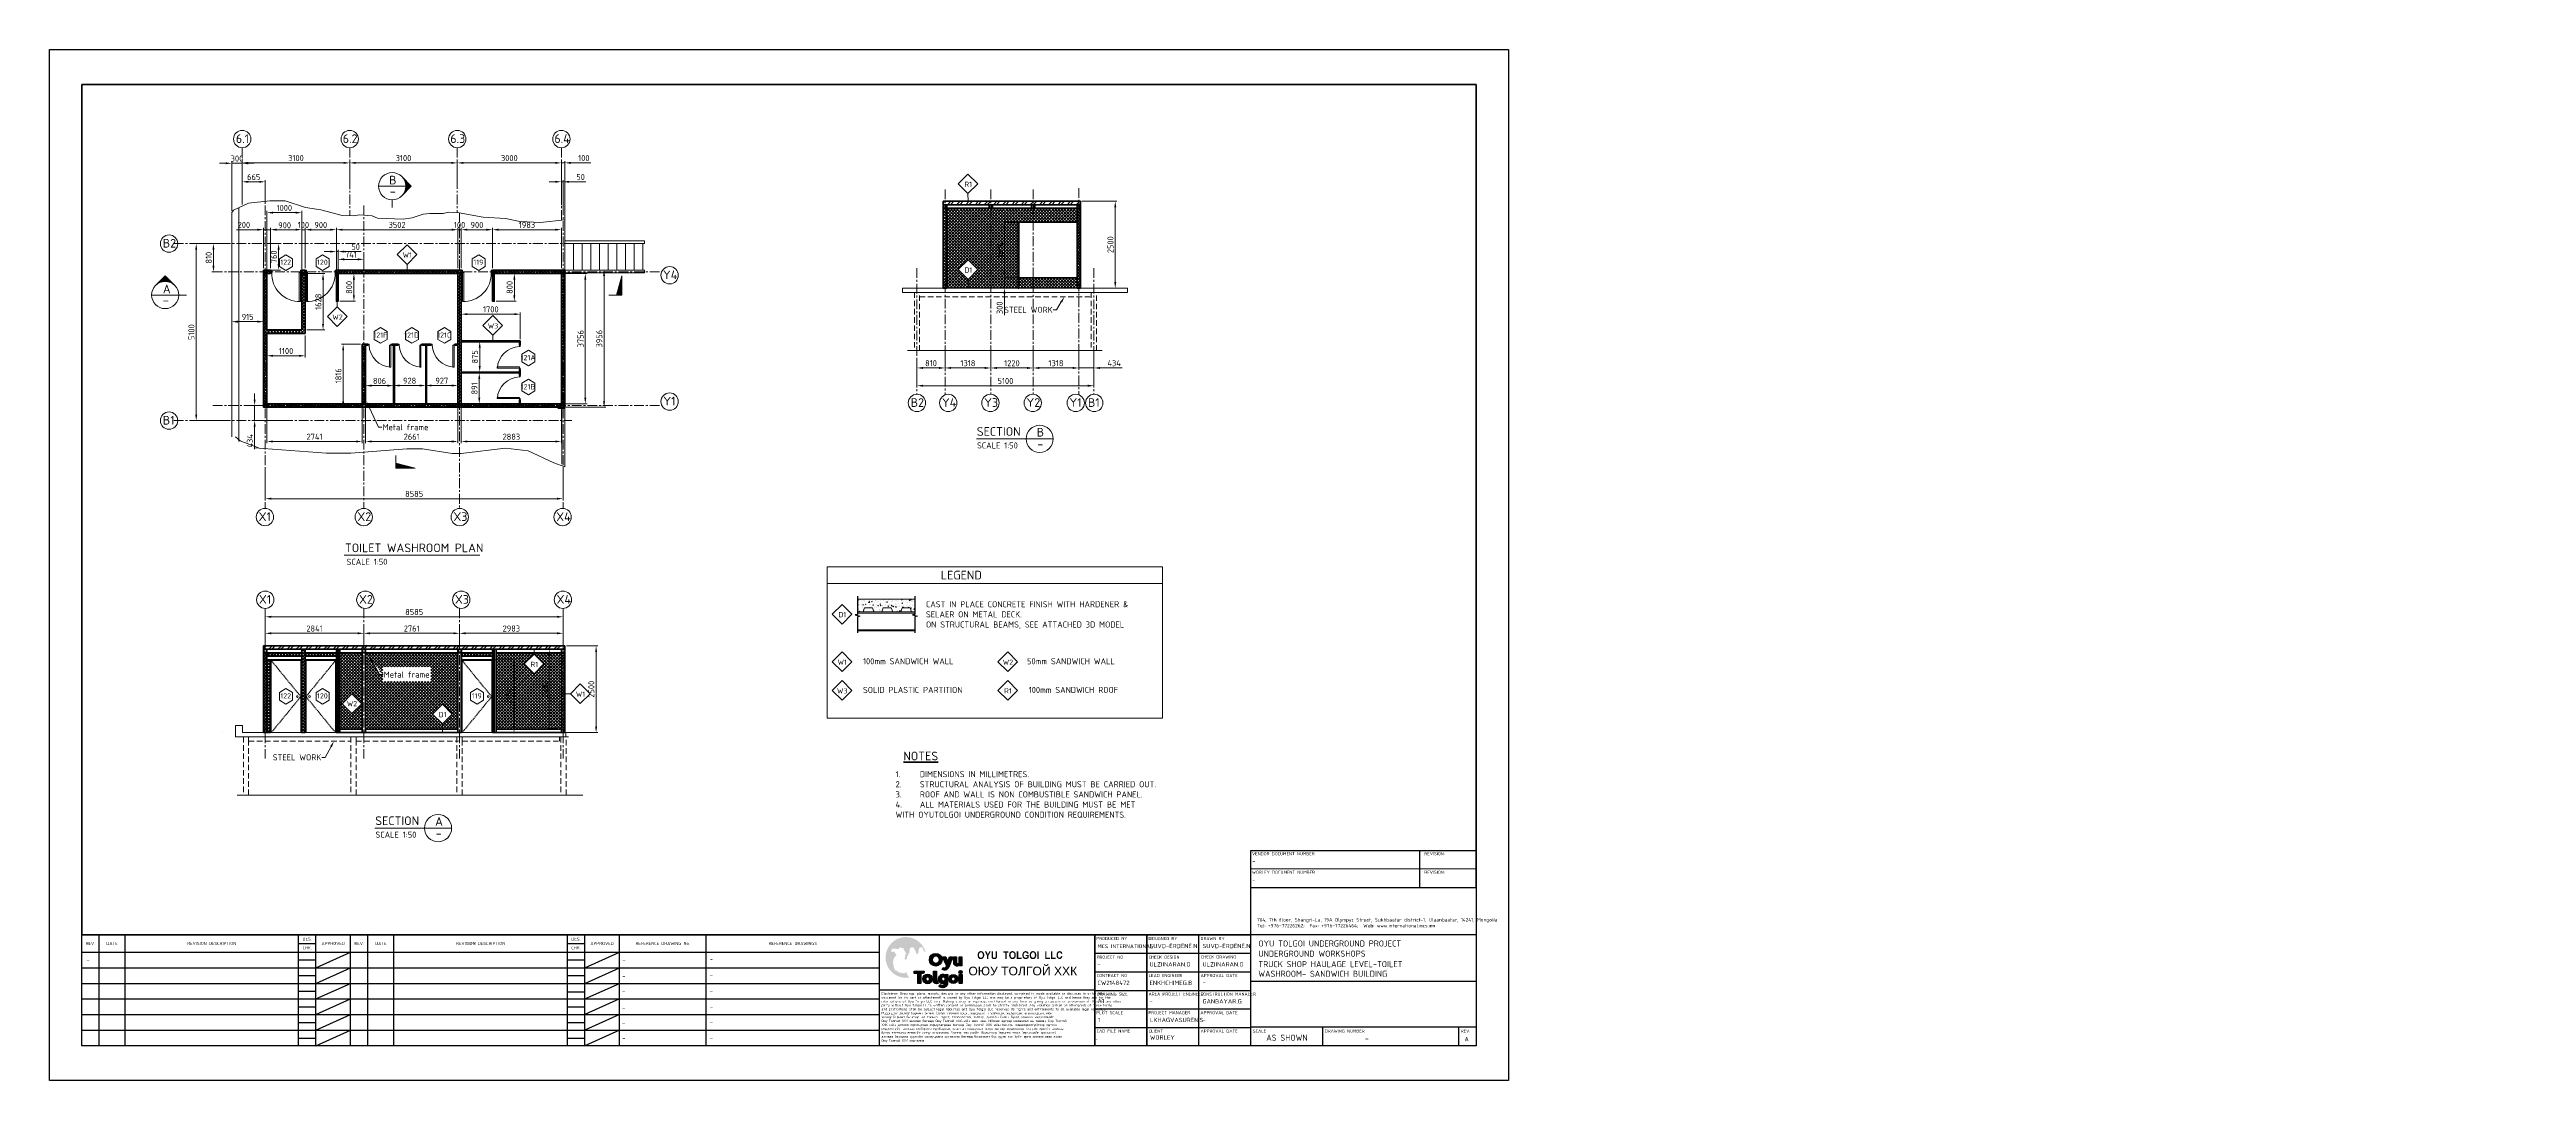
# Model space of a CAD drawing. Header units: millimetres. Extents: x 58252 to 201048, y -169708 to -110308.
import ezdxf
from ezdxf import colors
from ezdxf.entities.mleader import LeaderData, LeaderLine
from ezdxf.enums import TextEntityAlignment as Align
from ezdxf.math import Vec2, Vec3

# ---------------------------------------------------------------- set-up
doc = ezdxf.new("R2010")
doc.units = ezdxf.units.MM
doc.header["$MEASUREMENT"] = 0
for name, pattern in [('ACAD_ISO04W100', [30, 24, -3, 0, -3]), ('CENTER', [2, 1.25, -0.25, 0.25, -0.25]), ('DASHED', [19.05, 12.7, -6.35])]:
    doc.linetypes.add(name, pattern=pattern)
for name, color, linetype in [('DIGITAL_SIGNATURE', 7, 'Continuous'), ('PDF8_ARCH_DOOR_WINDOWS', 7, 'Continuous'), ('PDF8_DETAIL_SYMB', 7, 'Continuous')]:
    doc.layers.add(name, color=color, linetype=linetype)
for name, color, linetype, lineweight in [('hemjee', 190, 'Continuous', 9), ('KH AXIS', 8, 'ACAD_ISO04W100', 9), ('KH bagana budeg', 7, 'Continuous', 13), ('KH dash', 7, 'DASHED', 13), ('KH SECTION', 7, 'Continuous', 35)]:
    doc.layers.add(name, color=color, linetype=linetype, lineweight=lineweight)
doc.layers.add('PDF2_Solid Fills', color=7, linetype='Continuous', true_color=0x00328c)
doc.layers.add('PDF8_HATCH_PAVEMENT', color=7, linetype='Continuous', true_color=0xbababa)
doc.styles.add('BORDER TEXT STYLE', font='isocpeur.ttf')
doc.styles.add('ISO standart', font='', dxfattribs={"height": 350})
doc.styles.add('OT', font='', dxfattribs={"height": 350})
doc.styles.get("Standard").update_dxf_attribs({"font": ''})
doc.styles.get('ISO standart').set_extended_font_data('ISOCPEUR MON')
doc.styles.get('OT').set_extended_font_data('ISOCPEUR MON')
doc.styles.get('Standard').set_extended_font_data('ISOCPEUR MON')
doc.dimstyles.new('OT 50', dxfattribs={"dimtxt": 350, "dimasz": 350, "dimexe": 100, "dimexo": 100, "dimgap": 100, "dimtad": 1, "dimdec": 0, "dimlfac": 0.5, "dimzin": 9, "dimdsep": 46, "dimtxsty": 'ISO standart', "dimcen": -9, "dimdle": 100, "dimclrd": 256, "dimclre": 256, "dimclrt": 256, "dimadec": 0, "dimazin": 0, "dimtfac": 1, "dimtdec": 0, "dimtmove": 0, "dimatfit": 2, "dimfxl": 1, "dimtolj": 1, "dimtzin": 0, "dimlwd": -1, "dimlwe": -1, "dimarcsym": 1})
pattern_1 = [(45, (0, 1372.54), (-88.38835, 88.38835), []), (135, (0, 1372.54), (-88.38835, -88.38835), [])]
pattern_2 = [(45, (7278.16, 217.16), (-88.38835, 88.38835), []), (135, (7278.16, 217.16), (-88.38835, -88.38835), [])]

msp = doc.modelspace()

# ---------------------------------------------------------------- texts
at = {"layer": 'KH SECTION', "style": 'OT'}
for s, p in [('6.1', (68995, -115691.5)), ('6.2', (75155.4, -115691.5)), ('6.3', (81355.4, -115691.5)), ('6.4', (87355.4, -115691.5)), ('B2', (64778.9, -121717)), ('Y4', (93616.4, -123537)), ('Y1', (93638.1, -130817)), ('B2', (107896.7, -130896.8)), ('Y4', (109697.1, -130896.4)), ('Y3', (112133.1, -130896.4)), ('Y2', (114573.1, -130896.4)), ('Y1', (117048.2, -130896.4)), ('B1', (118116.2, -130896.4)), ('B1', (64778.9, -131917)), ('X1', (70309.4, -137471.4)), ('X2', (76001.5, -137471.4)), ('X3', (81537.4, -137471.4)), ('X4', (87467.7, -137471.4)), ('X1', (70325, -142238.4)), ('X2', (76095, -142238.4)), ('X3', (81625, -142238.4)), ('X4', (87484.2, -142238.4))]:
    msp.add_text(s, height=500, dxfattribs=at).set_placement(p)
at = {"layer": 'KH SECTION', "attachment_point": 1, "style": 'OT'}
for s, width, insert, char_height in [('B', 287.982, (77831, -117581.7), 500), ('\\pxql;-', 287.982, (77863.7, -118208.2), 525), ('A', 287.982, (64785.4, -123854.3), 500), ('\\pxql;-', 287.982, (64778.6, -124480.9), 525), ('\\pxql;SECTION', 3019.352, (111707.3, -132065.9), 500), ('\\pxql;B', 545.54, (115162.3, -132104.5), 500), ('\\pxql;SCALE 1:50', 3213.493, (111722.4, -132945.4), 350), ('\\pxql;-', 287.982, (115190.9, -132770.4), 525), ('TOILET WASHROOM PLAN', 13710.921, (75281.1, -138769.8), 500), ('\\pxql;SCALE 1:50', 3213.493, (75377.6, -139649.3), 350), ('\\pxql;{\\L\\P}LEGEND', 3166.941, (109635.6, -139508), 500), ('\\pxi-3,l4,ql,t4;^ICAST IN PLACE CONCRETE FINISH WITH HARDENER & SELAER ON METAL DECK. \\P^ION STRUCTURAL BEAMS, SEE ATTACHED 3D MODEL', 14518.765, (107377.9, -142095), 350), ('\\pxi-3,l4,ql,t4;100mm SANDWICH WALL', 5689.314, (104798.6, -145379.1), 350), ('\\pxi-3,l4,ql,t4;50mm SANDWICH WALL', 5689.314, (114255.1, -145379.1), 350), ('\\pxi-3,l4,ql,t4;SOLID PLASTIC PARTITION', 6181.654, (104798.6, -147029.8), 350), ('\\pxi-3,l4,ql,t4;100mm SANDWICH ROOF', 6181.654, (114351.5, -147029.8), 350), ('\\pxql;{\\L\\PNOTES}', 14518.765, (107474.8, -149930.8), 500), ('\\pxql;{\\L\\P\\pi-3,l4,t4;}1.^IDIMENSIONS IN MILLIMETRES. \\P2.^ISTRUCTURAL ANALYSIS OF BUILDING MUST BE CARRIED OUT. \\P3.^IROOF AND WALL IS NON COMBUSTIBLE SANDWICH PANEL. \\P4.^IALL MATERIALS USED FOR THE BUILDING MUST BE MET WITH OYUTOLGOI UNDERGROUND CONDITION REQUIREMENTS. ', 14518.765, (107026.9, -151301.8), 350), ('\\pxql;SECTION', 3019.352, (77029.4, -154493), 500), ('\\pxql;SCALE 1:50', 3213.493, (77044.5, -155372.5), 350), ('\\pxql;A', 545.54, (80479.7, -154531.6), 500), ('\\pxql;-', 287.982, (80508.3, -155197.5), 525)]:
    msp.add_mtext_dynamic_manual_height_columns(s, width=width, gutter_width=12.5, heights=[0], dxfattribs=dict(at, insert=insert, char_height=char_height))
at = {"layer": 'KH SECTION', "char_height": 300, "width": 490, "attachment_point": 2, "style": 'OT'}
for s, insert in [('R1', (111211.6, -117920.1)), ('122   ', (71866.5, -122412.2)), ('120   ', (73982.6, -122412.2)), ('W1', (78877.4, -121997.7)), ('119   ', (82977.1, -122412.2)), ('D1', (111216.2, -122862.6)), ('W2', (74854, -125573.8)), ('121F   ', (77324.3, -126609.6)), ('121D   ', (79124.4, -126609.6)), ('121C   ', (81000.6, -126609.6)), ('W3', (83818.4, -126077.7)), ('121A   ', (85840.1, -127909.2)), ('121B   ', (85840.1, -129585.7)), ('D1', (103952, -142720.6)), ('R1', (86199.9, -145585.3)), ('W1', (103952, -145458.8)), ('W2', (113505, -145458.8)), ('122   ', (71866.5, -147400)), ('120   ', (73982.6, -147400)), ('W2', (75690.9, -147846.9)), ('D1', (80915.3, -148476.2)), ('119   ', (82881.1, -147400)), ('W1', (88864.3, -147302)), ('W3', (103952, -147109.6)), ('R1', (113505, -147109.6))]:
    msp.add_mtext(s, dxfattribs=dict(at, insert=insert))

# ---------------------------------------------------------------- blocks, each defined once
blk = doc.blocks.new('MCSI-BORDER')
at = {"true_color": 0x994d00, "transparency": 33554674}
h = blk.add_hatch(color=34, dxfattribs=at)
h.dxf.hatch_style = 1
h.paths.add_polyline_path([(-108.7, -6.4), (-108.7, -6.1), (-109.4, -5.2), (-109.6, -4.6), (-110, -4), (-110, -3.4), (-110.3, -3.3), (-110.7, -3.6), (-111.2, -3.8), (-111.4, -3.9), (-111.7, -4), (-111.9, -4), (-112.2, -3.6), (-112.8, -3.9), (-113, -3.7), (-114, -3.6), (-114.3, -3.4), (-114.6, -3.3), (-114.8, -3.3), (-115.6, -2.2), (-115.6, -3), (-115.9, -2.6), (-116.1, -1.9), (-116.1, -2.8), (-116.4, -2.4), (-116.6, -1.6), (-116.5, -2.3), (-117, -1.5), (-117.3, -1.1), (-117.5, 0.1), (-117.7, 1.2), (-117.8, 1.8), (-117.8, 2.8), (-117.7, 3.1), (-117.6, 3.8), (-117.5, 4.3), (-117.3, 4.9), (-117.2, 5.1), (-116.8, 5.5), (-116.6, 5.9), (-116, 6.5), (-115.8, 6.8), (-115.7, 6.9), (-115.8, 7), (-115.9, 7.1), (-116.1, 7.1), (-116.5, 7.4), (-116.8, 8), (-117.1, 8.4), (-117.4, 8.6), (-117.7, 8.6), (-117.9, 8.5), (-118.2, 8.4), (-118.4, 8.4), (-118.5, 8.5), (-118.5, 8.7), (-118.6, 8.7), (-118.8, 8.7), (-119, 8.8), (-119, 9.1), (-118.8, 9.6), (-118.5, 9.8), (-118.2, 10.2), (-117.7, 10.3), (-117.1, 10.3), (-116.2, 10.3), (-115.3, 10.1), (-114.6, 10.1), (-114.4, 10.1), (-114.4, 10.4), (-114.4, 10.7), (-114.1, 10.9), (-113.7, 10.9), (-113, 10.8), (-112.5, 10.7), (-112.2, 10.5), (-111.8, 10.4), (-111.6, 10.4), (-111.6, 10.3), (-111.8, 10.1), (-111.8, 9.9), (-111.4, 9.4), (-111.1, 8.8), (-110.9, 8.3), (-110.8, 8.1), (-110.3, 8), (-110.2, 7.5), (-110.4, 7.3), (-110.7, 7), (-110.9, 6.4), (-110.9, 6.2), (-110.8, 5.8), (-110.8, 5.5), (-111.1, 5.1), (-111.2, 4.8), (-111.2, 4.4), (-111, 4.3), (-111, 4.1), (-110.8, 3.9), (-110.5, 3.9), (-110.3, 3.9), (-110.2, 3.9), (-110.1, 4.2), (-109.9, 4.6), (-109.8, 5.1), (-109.5, 6), (-109.2, 6.7), (-108.8, 7.2), (-108.5, 7.9), (-108.3, 8.7), (-108.3, 9.4), (-108.3, 9.9), (-108.2, 10.3), (-107.8, 10.7), (-107.4, 10.9), (-106.8, 11.1), (-106.3, 11.1), (-106, 10.9), (-105.7, 10.4), (-105.4, 9.7), (-105.2, 9.4), (-104.8, 8.8), (-104.7, 8.3), (-104.4, 7.6), (-104.2, 7.3), (-104, 7.2), (-103.7, 7.2), (-103.5, 7.4), (-103.3, 7.6), (-103.2, 8), (-103.1, 8.9), (-103, 9.5), (-102.9, 10.3), (-102.7, 10.7), (-102.4, 10.9), (-102, 11), (-101.3, 11), (-100.8, 10.9), (-100.7, 10.5), (-100.6, 10), (-100.3, 9.6), (-100, 9), (-99.6, 8.5), (-99, 8, 2.264835)])
at = {"true_color": 0x00a3a3, "transparency": 33554687}
h = blk.add_hatch(color=134, dxfattribs=at)
h.dxf.hatch_style = 1
edge = h.paths.add_edge_path()
edge.add_ellipse((-93.2, 3.9), major_axis=(-3.67, 0), ratio=0.987932, start_angle=0, end_angle=360)
edge = h.paths.add_edge_path(flags=16)
edge.add_ellipse((-93.2, 3.9), major_axis=(0, 2.16), ratio=0.866002, start_angle=0, end_angle=360)
h = blk.add_hatch(color=134, dxfattribs=at)
h.dxf.hatch_style = 1
h.paths.add_polyline_path([(-87.3, -2), (-87, -1.9), (-86.8, -1.8), (-86.2, -1.1), (-86.1, -1), (-85.9, -0.7), (-85.8, -0.5), (-85.7, -0.3), (-83.6, 5.1), (-83.6, 5.5), (-85.2, 5.5), (-86.2, 2.5), (-87.5, 5.5), (-89.3, 5.5), (-87.6, 1.8), (-87.1, 0.6), (-87.1, 0.5), (-87.1, 0.3), (-87.1, 0.2), (-87.2, 0), (-87.3, -0.1), (-87.4, -0.3), (-87.9, -0.7), (-88.7, -0.7), (-88.8, -0.7), (-89, -0.5), (-89.5, -1.8), (-88.9, -2), (-88.3, -2.1), (-87.8, -2.1)])
h = blk.add_hatch(color=134, dxfattribs=at)
h.dxf.hatch_style = 1
h.paths.add_polyline_path([(-80.7, 1.7), (-80.8, 1.8), (-80.9, 1.9), (-81.1, 2), (-81.2, 2.2), (-81.2, 5.4), (-81.3, 5.5), (-82.9, 5.5), (-82.8, 1.6), (-82.8, 1.5), (-82.8, 1.4), (-82.6, 1.1), (-82.4, 0.9), (-82.3, 0.7), (-82.1, 0.6), (-81.7, 0.4), (-81.3, 0.2), (-80.7, 0.2), (-80.3, 0.4), (-80.2, 0.5), (-80, 0.6), (-79.8, 0.7), (-79.6, 0.8), (-79.5, 0.9), (-79.5, 0.7), (-79.5, 0.5), (-79.4, 0.4), (-78.1, 0.4), (-78.1, 1.2), (-78.1, 1.2), (-78.1, 1.2), (-78.1, 1.3), (-78.1, 5.5), (-79.6, 5.5), (-79.8, 5.4), (-79.8, 1.9), (-80, 1.8), (-80.2, 1.7)])
at = {"lineweight": 13, "transparency": 33554687}
h = blk.add_hatch(color=256, dxfattribs=at)
h.paths.add_polyline_path([(-67.2, 4.3), (-67.6, 4.3), (-68, 4.4), (-68.3, 4.6), (-68.6, 4.9), (-68.8, 5.2), (-68.9, 5.6), (-69, 6), (-69.1, 6.5), (-69, 7.2), (-68.9, 7.7), (-68.7, 8), (-68.5, 8.3), (-68.3, 8.5), (-68, 8.7), (-67.6, 8.8), (-67.2, 8.9), (-66.8, 8.8), (-66.4, 8.7), (-66.1, 8.5), (-65.8, 8.2), (-65.6, 7.9), (-65.4, 7.5), (-65.3, 7.1), (-65.3, 6.6), (-65.3, 6), (-65.4, 5.6), (-65.6, 5.2), (-65.8, 4.9), (-66.1, 4.6), (-66.4, 4.4), (-66.8, 4.3)])
h.paths.add_polyline_path([(-67.2, 5), (-67.4, 5.1), (-67.6, 5.1), (-67.8, 5.3), (-68, 5.4), (-68.1, 5.6), (-68.2, 5.9), (-68.3, 6.2), (-68.3, 6.6), (-68.3, 6.9), (-68.2, 7.2), (-68.1, 7.5), (-68, 7.7), (-67.8, 7.9), (-67.6, 8), (-67.4, 8.1), (-67.2, 8.1), (-66.9, 8.1), (-66.7, 8), (-66.5, 7.9), (-66.3, 7.7), (-66.2, 7.5), (-66.1, 7.2), (-66.1, 6.9), (-66, 6.6), (-66.1, 6.2), (-66.1, 5.9), (-66.2, 5.6), (-66.4, 5.4), (-66.5, 5.3), (-66.7, 5.1), (-66.9, 5.1)], flags=16)
for points in [[(-63.6, 4.4), (-63.6, 6.2), (-65, 8.8), (-64.1, 8.8), (-63.2, 7), (-62.3, 8.8), (-61.5, 8.8), (-62.9, 6.2), (-62.9, 4.4)], [(-59.4, 4.3), (-59.9, 4.3), (-60.3, 4.4), (-60.5, 4.6), (-60.7, 4.8), (-60.9, 5), (-61, 5.3), (-61, 5.8), (-61, 6.4), (-61, 8.8), (-60.3, 8.8), (-60.3, 6.4), (-60.2, 5.6), (-60.2, 5.4), (-60, 5.2), (-59.7, 5.1), (-59.4, 5), (-59.1, 5.1), (-58.9, 5.2), (-58.7, 5.4), (-58.7, 5.6), (-58.6, 6.3), (-58.6, 8.8), (-57.9, 8.8), (-57.9, 6.4), (-57.9, 5.8), (-57.9, 5.3), (-58, 5), (-58.2, 4.8), (-58.4, 4.6), (-58.6, 4.4), (-59, 4.3)], [(-53.1, 4.4), (-53.1, 8), (-54.3, 8), (-54.3, 8.8), (-51.3, 8.8), (-51.3, 8), (-52.4, 8), (-52.4, 4.4)], [(-46.5, 4.4), (-46.5, 8.8), (-45.7, 8.8), (-45.7, 5.1), (-43.7, 5.1), (-43.7, 4.4)], [(-41.3, 4.3), (-41.9, 4.3), (-42.4, 4.6), (-42.6, 4.7), (-42.8, 4.9), (-43, 5.1), (-43.1, 5.4), (-43.2, 6), (-43.3, 6.6), (-43.2, 7.2), (-43, 7.8), (-42.9, 8.1), (-42.7, 8.3), (-42.5, 8.5), (-42.3, 8.6), (-41.9, 8.8), (-41.4, 8.9), (-41, 8.8), (-40.7, 8.8), (-40.4, 8.7), (-40.2, 8.5), (-40, 8.3), (-39.9, 8.1), (-39.7, 7.8), (-39.7, 7.5), (-40.4, 7.3), (-40.6, 7.6), (-40.8, 7.9), (-41, 8), (-41.4, 8.1), (-41.6, 8.1), (-41.9, 8), (-42.1, 7.9), (-42.2, 7.7), (-42.4, 7.5), (-42.5, 7.3), (-42.5, 7), (-42.6, 6.6), (-42.5, 6.2), (-42.5, 5.9), (-42.4, 5.7), (-42.2, 5.4), (-42.1, 5.3), (-41.9, 5.1), (-41.6, 5.1), (-41.4, 5), (-41.1, 5.1), (-40.9, 5.1), (-40.4, 5.4), (-40.4, 6), (-41.3, 6), (-41.3, 6.7), (-39.7, 6.7), (-39.7, 5), (-40, 4.7), (-40.4, 4.5), (-40.9, 4.3)], [(-30.1, 4.4), (-30.1, 8.8), (-29.4, 8.8), (-29.4, 5.1), (-27.3, 5.1), (-27.3, 4.4)], [(-26.8, 4.4), (-26.8, 8.8), (-26, 8.8), (-26, 5.1), (-24, 5.1), (-24, 4.4)], [(-21.8, 4.4), (-22.2, 4.4), (-22.5, 4.5), (-22.9, 4.7), (-23.1, 4.9), (-23.3, 5.3), (-23.5, 5.6), (-23.6, 6.1), (-23.6, 6.6), (-23.6, 7.1), (-23.5, 7.5), (-23.3, 7.9), (-23.1, 8.3), (-22.8, 8.5), (-22.5, 8.7), (-22.2, 8.8), (-21.8, 8.9), (-21.4, 8.8), (-21.1, 8.7), (-20.9, 8.6), (-20.6, 8.4), (-20.4, 8), (-20.2, 7.5), (-21, 7.3), (-21.1, 7.6), (-21.3, 7.9), (-21.5, 8), (-21.8, 8.1), (-22.1, 8.1), (-22.3, 8), (-22.4, 7.9), (-22.6, 7.7), (-22.7, 7.5), (-22.8, 7.3), (-22.8, 7), (-22.9, 6.6), (-22.8, 6.3), (-22.8, 5.9), (-22.7, 5.7), (-22.6, 5.5), (-22.4, 5.3), (-22.3, 5.2), (-22.1, 5.1), (-21.9, 5.1), (-21.6, 5.2), (-21.3, 5.3), (-21.1, 5.6), (-21, 6.1), (-20.2, 5.8), (-20.3, 5.5), (-20.4, 5.2), (-20.6, 4.9), (-20.8, 4.7), (-21, 4.6), (-21.3, 4.4), (-21.5, 4.4)]]:
    blk.add_hatch(color=256, dxfattribs=at).paths.add_polyline_path(points)
h = blk.add_hatch(color=256, dxfattribs=at)
h.paths.add_polyline_path([(-49, 4.3), (-49.4, 4.3), (-49.8, 4.4), (-50.1, 4.6), (-50.4, 4.9), (-50.6, 5.2), (-50.8, 5.6), (-50.9, 6), (-50.9, 6.5), (-50.8, 7.2), (-50.7, 7.7), (-50.6, 8), (-50.3, 8.3), (-50.1, 8.5), (-49.8, 8.7), (-49.4, 8.8), (-49, 8.9), (-48.6, 8.8), (-48.2, 8.7), (-47.9, 8.5), (-47.6, 8.2), (-47.4, 7.9), (-47.2, 7.5), (-47.1, 7.1), (-47.1, 6.6), (-47.1, 6), (-47.2, 5.6), (-47.4, 5.2), (-47.6, 4.9), (-47.9, 4.6), (-48.2, 4.4), (-48.6, 4.3)])
h.paths.add_polyline_path([(-49, 5), (-49.2, 5.1), (-49.4, 5.1), (-49.6, 5.3), (-49.8, 5.4), (-49.9, 5.6), (-50, 5.9), (-50.1, 6.2), (-50.1, 6.6), (-50.1, 6.9), (-50, 7.2), (-50, 7.5), (-49.8, 7.7), (-49.6, 7.9), (-49.5, 8), (-49.2, 8.1), (-49, 8.1), (-48.7, 8.1), (-48.5, 8), (-48.3, 7.9), (-48.2, 7.7), (-48, 7.5), (-47.9, 7.2), (-47.9, 6.9), (-47.9, 6.6), (-47.9, 6.2), (-47.9, 5.9), (-48, 5.6), (-48.2, 5.4), (-48.3, 5.3), (-48.5, 5.1), (-48.8, 5.1)], flags=16)
h = blk.add_hatch(color=256, dxfattribs=at)
h.paths.add_polyline_path([(-37.2, 4.3), (-37.6, 4.3), (-38, 4.4), (-38.3, 4.6), (-38.6, 4.9), (-38.8, 5.2), (-38.9, 5.6), (-39, 6), (-39.1, 6.5), (-39, 7.2), (-38.9, 7.7), (-38.7, 8), (-38.5, 8.3), (-38.3, 8.5), (-38, 8.7), (-37.6, 8.8), (-37.2, 8.9), (-36.8, 8.8), (-36.4, 8.7), (-36.1, 8.5), (-35.8, 8.2), (-35.6, 7.9), (-35.4, 7.5), (-35.3, 7.1), (-35.3, 6.6), (-35.3, 6), (-35.4, 5.6), (-35.6, 5.2), (-35.8, 4.9), (-36.1, 4.6), (-36.4, 4.4), (-36.8, 4.3)])
h.paths.add_polyline_path([(-37.2, 5), (-37.4, 5.1), (-37.6, 5.1), (-37.8, 5.3), (-38, 5.4), (-38.1, 5.6), (-38.2, 5.9), (-38.3, 6.2), (-38.3, 6.6), (-38.3, 6.9), (-38.2, 7.2), (-38.1, 7.5), (-38, 7.7), (-37.8, 7.9), (-37.6, 8), (-37.4, 8.1), (-37.2, 8.1), (-36.9, 8.1), (-36.7, 8), (-36.5, 7.9), (-36.3, 7.7), (-36.2, 7.5), (-36.1, 7.2), (-36.1, 6.9), (-36, 6.6), (-36.1, 6.2), (-36.1, 5.9), (-36.2, 5.6), (-36.4, 5.4), (-36.5, 5.3), (-36.7, 5.1), (-36.9, 5.1)], flags=16)
at = {"true_color": 0x00a3a3, "transparency": 33554687}
h = blk.add_hatch(color=134, dxfattribs=at)
h.dxf.hatch_style = 1
h.paths.add_polyline_path([(-103.6, -4.1), (-103.6, -9.7), (-101.9, -9.7), (-101.9, -4.1), (-100.3, -4.1), (-99.9, -3.1), (-99.9, -2.7), (-105.6, -2.7), (-105.6, -4.1)])
h = blk.add_hatch(color=134, dxfattribs=at)
h.dxf.hatch_style = 1
edge = h.paths.add_edge_path()
edge.add_ellipse((-97.9, -7.2), major_axis=(-2.72, 0), ratio=0.999287, start_angle=0, end_angle=360)
edge = h.paths.add_edge_path(flags=16)
edge.add_ellipse((-97.9, -7.2), major_axis=(0, 1.34), ratio=0.727791, start_angle=0, end_angle=360)
h = blk.add_hatch(color=134, dxfattribs=at)
h.dxf.hatch_style = 1
h.paths.add_polyline_path([(-92.8, -2.7), (-94.6, -2.7), (-94.6, -8.8), (-94.5, -9.1), (-94.3, -9.4), (-94, -9.5), (-93.8, -9.7), (-92.8, -9.9), (-92.3, -9.8), (-91.9, -9.7), (-92, -9.3), (-92.1, -8.9), (-92.2, -8.3), (-92.8, -8.3), (-92.8, -8.1)])
h = blk.add_hatch(color=134, dxfattribs=at)
h.dxf.hatch_style = 1
h.paths.add_polyline_path([(-88.1, -9.2), (-88.1, -10), (-88.2, -10.2), (-88.4, -10.4), (-88.7, -10.6), (-89.2, -10.8), (-89.6, -10.7), (-90.2, -10.6), (-90.8, -10.4), (-91.3, -11.6), (-91, -11.8), (-90.6, -11.9), (-90.1, -12.1), (-89.4, -12.2), (-89, -12.2), (-88.2, -12.1), (-87.8, -11.8), (-87.6, -11.7), (-87.2, -11.5), (-87, -11.3), (-86.8, -11.1), (-86.6, -10.7), (-86.4, -10.1), (-86.4, -5.3), (-86.3, -4.6), (-87.7, -4.6), (-87.9, -5), (-88, -5.1), (-88.2, -4.8), (-88.4, -4.7), (-88.8, -4.5), (-89, -4.5), (-89.5, -4.5), (-89.9, -4.6), (-90.5, -4.8), (-90.7, -5.1), (-90.9, -5.3), (-91.2, -5.5), (-91.3, -5.8), (-91.4, -6.1), (-91.5, -6.4), (-91.6, -6.9), (-91.6, -7), (-91.6, -7.4), (-91.6, -7.5), (-91.6, -8.1), (-91.4, -8.4), (-91.2, -8.8), (-91.1, -9), (-90.9, -9.2), (-90.7, -9.4), (-90.5, -9.6), (-90.1, -9.7), (-89.8, -9.8), (-89.1, -9.8), (-88.8, -9.7), (-88.4, -9.6), (-88.2, -9.4)])
edge = h.paths.add_edge_path(flags=16)
edge.add_ellipse((-88.9, -7.2), major_axis=(0, 1.31), ratio=0.681334, start_angle=0, end_angle=360)
h = blk.add_hatch(color=134, dxfattribs=at)
h.dxf.hatch_style = 1
edge = h.paths.add_edge_path()
edge.add_ellipse((-83.1, -7.2), major_axis=(-2.69, 0), ratio=0.990961, start_angle=0, end_angle=360)
edge = h.paths.add_edge_path(flags=16)
edge.add_ellipse((-83.1, -7.2), major_axis=(0, 1.32), ratio=0.780213, start_angle=0, end_angle=360)
h = blk.add_hatch(color=134, dxfattribs=at)
h.dxf.hatch_style = 1
h.paths.add_polyline_path([(-78, -3.2, 1), (-79.9, -3.2, 1)])
h = blk.add_hatch(color=134, dxfattribs=at)
h.dxf.hatch_style = 1
h.paths.add_polyline_path([(-78, -4.7), (-78.2, -4.6), (-79.6, -4.6), (-79.7, -4.7), (-79.8, -9.6), (-79.6, -9.7), (-78.1, -9.7), (-78, -9.6)])
for p, q in [((185.9, 45.6), (185.9, 66.9)), ((218.4, 45.6), (218.4, 66.9))]:
    blk.add_line(p, q)
at = {"color": 4, "transparency": 33554687}
for p, q in [((88.4, 18.3), (88.4, 45.6)), ((88.4, 45.6), (218.4, 45.6)), ((218.4, 18.3), (-585.6, 18.3)), ((-430.6, -45.7), (-430.6, 18.3)), ((-275.6, -45.7), (-275.6, 18.3)), ((-125.6, -45.7), (-125.6, 18.3)), ((-1.6, -45.7), (-1.6, 18.3)), ((-1.6, 18.3), (-1.6, -45.7)), ((-1.6, -45.7), (-1.6, 18.3)), ((28.4, 18.3), (28.4, -45.7)), ((28.4, -45.7), (28.4, 18.3)), ((88.4, -45.7), (88.4, 18.3)), ((-585.6, 8.3), (-125.6, 8.3)), ((-1.6, -13.7), (-125.6, -13.7)), ((88.4, -8.5), (218.4, -8.5)), ((218.4, -35), (88.4, -35))]:
    blk.add_line(p, q, dxfattribs=at)
at = {"color": 2, "transparency": 33554687}
for p, q in [((-575.6, -45.7), (-575.6, 18.3)), ((-560.6, -45.7), (-560.6, 18.3)), ((-460.6, -45.7), (-460.6, 18.3)), ((-450.6, -45.7), (-450.6, 18.3)), ((-420.6, -45.7), (-420.6, 18.3)), ((-405.6, -45.7), (-405.6, 18.3)), ((-305.6, -45.7), (-305.6, 18.3)), ((-295.6, -45.7), (-295.6, 18.3)), ((-460.6, 13.3), (-450.6, 13.3)), ((-460.6, 3.8), (-450.6, 3.8)), ((-450.6, -0.7), (-430.6, 8.3)), ((-305.6, 13.3), (-295.6, 13.3)), ((-305.6, 3.8), (-295.6, 3.8)), ((-295.6, -0.7), (-275.6, 8.3)), ((-585.6, -0.7), (-125.6, -0.7)), ((-585.6, -9.7), (-125.6, -9.7)), ((-460.6, -5.2), (-450.6, -5.2)), ((-460.6, -14.2), (-450.6, -14.2)), ((-450.6, -9.7), (-430.6, -0.7)), ((-450.6, -18.7), (-430.6, -9.7)), ((-305.6, -5.2), (-295.6, -5.2)), ((-295.6, -9.7), (-275.6, -0.7)), ((-295.6, -18.7), (-275.6, -9.7)), ((-585.6, -18.7), (-125.6, -18.7)), ((-585.6, -27.7), (-125.6, -27.7)), ((-460.6, -23.2), (-450.6, -23.2)), ((-450.6, -27.7), (-430.6, -18.7)), ((-450.6, -36.7), (-430.6, -27.7)), ((-305.6, -14.6), (-295.6, -14.6)), ((-305.6, -23.2), (-295.6, -23.2)), ((-275.6, -18.7), (-295.6, -27.7)), ((-275.6, -27.7), (-295.6, -36.7)), ((-585.6, -36.7), (-125.6, -36.7)), ((-460.6, -32.2), (-450.6, -32.2)), ((-460.6, -41.2), (-450.6, -41.2)), ((-450.6, -45.7), (-430.6, -36.7)), ((-305.6, -32.2), (-295.6, -32.2)), ((-305.6, -41.2), (-295.6, -41.2)), ((-275.6, -36.7), (-295.6, -45.7))]:
    blk.add_line(p, q, dxfattribs=at)
at = {"transparency": 33554687}
for p, q in [((-225.6, -45.7), (-225.6, 18.3)), ((58.4, -45.7), (58.4, 18.3)), ((88.4, 7.4), (-1.6, 7.4)), ((88.4, -3.2), (-1.6, -3.2)), ((-1.6, -13.9), (88.4, -13.9)), ((88.4, -24.6), (-1.6, -24.6)), ((-1.6, -35.2), (88.4, -35.2)), ((130, -45.7), (130, -35)), ((208.4, -45.7), (208.4, -35))]:
    blk.add_line(p, q, dxfattribs=at)
at = {"color": 4, "transparency": 33554687}
blk.add_lwpolyline([(-585.6, 508.3), (218.4, 508.3), (218.4, -45.7), (-585.6, -45.7)], close=True, dxfattribs=at)
blk.add_lwpolyline([(-585.6, 508.3), (-585.6, 18.3), (88.4, 18.3), (88.4, 66.9), (218.4, 66.9), (218.4, 508.3), (-585.6, 508.3)], close=True)
at = {"color": 134, "true_color": 0x00a3a3, "transparency": 33554687}
for points in [[(-89.3, 5.5), (-87.5, 5.5), (-86.2, 2.5), (-85.2, 5.5), (-83.6, 5.5), (-83.6, 5.1), (-85.7, -0.3), (-85.8, -0.5), (-85.9, -0.7), (-86.1, -1), (-86.2, -1.1), (-86.8, -1.8), (-87, -1.9), (-87.3, -2), (-87.8, -2.1), (-88.3, -2.1), (-88.9, -2), (-89.5, -1.8), (-89, -0.5), (-88.8, -0.7), (-88.7, -0.7), (-87.9, -0.7), (-87.4, -0.3), (-87.3, -0.1), (-87.2, 0), (-87.1, 0.2), (-87.1, 0.3), (-87.1, 0.5), (-87.1, 0.6), (-87.6, 1.8), (-89.3, 5.5)], [(-82.9, 5.5), (-81.3, 5.5), (-81.2, 5.4), (-81.2, 2.2), (-81.1, 2), (-80.9, 1.9), (-80.8, 1.8), (-80.7, 1.7), (-80.2, 1.7), (-80, 1.8), (-79.8, 1.9), (-79.8, 5.4), (-79.6, 5.5), (-78.1, 5.5), (-78.1, 1.3), (-78.1, 1.2), (-78.1, 1.2), (-78.1, 1.2), (-78.1, 0.4), (-79.4, 0.4), (-79.5, 0.5), (-79.5, 0.7), (-79.5, 0.9), (-79.6, 0.8), (-79.8, 0.7), (-80, 0.6), (-80.2, 0.5), (-80.3, 0.4), (-80.7, 0.2), (-81.3, 0.2), (-81.7, 0.4), (-82.1, 0.6), (-82.3, 0.7), (-82.4, 0.9), (-82.6, 1.1), (-82.8, 1.4), (-82.8, 1.5), (-82.8, 1.6), (-82.9, 5.5)], [(-105.6, -4.1), (-105.6, -2.7), (-99.9, -2.7), (-99.9, -3.1), (-100.3, -4.1), (-101.9, -4.1), (-101.9, -9.7), (-103.6, -9.7), (-103.6, -4.1), (-105.6, -4.1)], [(-94.6, -2.7), (-92.8, -2.7), (-92.8, -8.1), (-92.8, -8.3), (-92.2, -8.3), (-92.2, -8.5), (-92.1, -8.9), (-92, -9.3), (-91.9, -9.7), (-92.3, -9.8), (-92.8, -9.9), (-93.8, -9.7), (-94, -9.5), (-94.3, -9.4), (-94.5, -9.1), (-94.6, -8.8), (-94.6, -2.7)], [(-87.9, -5), (-87.7, -4.6), (-86.3, -4.6), (-86.3, -5.2), (-86.4, -5.3), (-86.4, -10.1), (-86.6, -10.7), (-86.8, -11.1), (-87, -11.3), (-87.2, -11.5), (-87.6, -11.7), (-87.8, -11.8), (-88.2, -12.1), (-89, -12.2), (-89.4, -12.2), (-90.1, -12.1), (-90.6, -11.9), (-91, -11.8), (-91.3, -11.6), (-90.8, -10.4), (-90.2, -10.6), (-89.6, -10.7), (-89.2, -10.8), (-88.7, -10.6), (-88.4, -10.4), (-88.2, -10.2), (-88.1, -10), (-88.1, -9.2), (-88.2, -9.4), (-88.4, -9.6), (-88.8, -9.7), (-89.1, -9.8), (-89.8, -9.8), (-90.1, -9.7), (-90.5, -9.6), (-90.7, -9.4), (-90.9, -9.2), (-91.1, -9), (-91.2, -8.8), (-91.4, -8.4), (-91.6, -8.1), (-91.6, -7.5), (-91.6, -7.4), (-91.6, -7), (-91.6, -6.9), (-91.5, -6.4), (-91.4, -6.1), (-91.3, -5.8), (-91.2, -5.5), (-90.9, -5.3), (-90.7, -5.1), (-90.5, -4.8), (-90.3, -4.7), (-89.9, -4.6), (-89.5, -4.5), (-89, -4.5), (-88.8, -4.5), (-88.4, -4.7), (-88.2, -4.8), (-88, -5), (-88, -5), (-87.9, -5)], [(-79.7, -4.7), (-79.6, -4.6), (-78.2, -4.6), (-78, -4.7), (-78, -9.6), (-78.1, -9.7), (-79.6, -9.7), (-79.8, -9.6), (-79.7, -4.7)]]:
    blk.add_lwpolyline(points, dxfattribs=at)
blk.add_circle((-78.9, -3.2), 0.956, dxfattribs=at)
for centre, major_axis, ratio in [((-93.2, 3.9), (-3.67, 0), 0.987932), ((-93.2, 3.9), (0, 2.16), 0.866002), ((-97.9, -7.2), (-2.72, 0), 0.999287), ((-97.9, -7.2), (0, 1.34), 0.727791), ((-88.9, -7.2), (0, 1.31), 0.681334), ((-83.1, -7.2), (-2.69, 0), 0.990961), ((-83.1, -7.2), (0, 1.32), 0.780213)]:
    blk.add_ellipse(centre, major_axis=major_axis, ratio=ratio, dxfattribs=at)
at = {"lineweight": 13, "transparency": 33554687, "extrusion": (0, 0, -1)}
blk.add_solid([(34.7, 4.4), (33.9, 4.4), (34.7, 8.8), (33.9, 8.8)], dxfattribs=at)
at = {"layer": 'Defpoints', "transparency": 33554687}
blk.add_lwpolyline([(-604.1, 528.3), (236.9, 528.3), (236.9, -65.7), (-604.1, -65.7)], close=True, dxfattribs=at)
at = {"layer": 'DIGITAL_SIGNATURE', "color": 4, "lineweight": 13}
for p, q in [((88.4, 66.9), (88.4, 45.6)), ((88.4, 66.9), (218.4, 66.9)), ((88.4, 56.3), (218.4, 56.3))]:
    blk.add_line(p, q, dxfattribs=at)
at = {"lineweight": 13, "transparency": 33554687, "style": 'BORDER TEXT STYLE'}
for s, height, p in [('DES.', 1.8, (-455.6, 15.8)), ('DES.', 1.8, (-300.6, 15.8)), ('REV.', 1.8, (-580.6, 13.3)), ('DATE', 1.8, (-568.1, 13.3)), ('REVISION DESCRIPTION', 1.802, (-510.6, 13.3)), ('CHK.', 1.8, (-455.6, 10.8)), ('APPROVED', 1.8, (-440.6, 13.3)), ('REV.', 1.8, (-425.6, 13.3)), ('DATE', 1.8, (-413.1, 13.3)), ('REVISION DESCRIPTION', 1.802, (-355.6, 13.3)), ('CHK.', 1.8, (-300.6, 10.8)), ('APPROVED', 1.8, (-285.6, 13.3)), ('REFERENCE DRAWING No.', 1.802, (-250.6, 13.3)), ('REFERENCE DRAWINGS', 1.802, (-175.6, 13.3))]:
    blk.add_text(s, height=height, dxfattribs=at).set_placement(p, align=Align.MIDDLE_CENTER)
for s, height, p in [('PRODUCED BY', 1.802, (-0.6, 15.2)), ('DESIGNED BY', 1.802, (29.4, 15.2)), ('DRAWN BY', 1.8, (59.4, 15.2)), ('PROJECT NO', 1.8, (-0.5, 4.5)), ('CHECK DESIGN', 1.802, (29.5, 4.5)), ('CHECK DRAWING', 1.802, (59.6, 4.6)), ('CONTRACT NO', 1.802, (-0.5, -6.1)), ('LEAD ENGINEER', 1.802, (29.5, -6.1)), ('APPROVAL DATE', 1.802, (59.5, -6.1)), ('PLOT SCALE', 1.8, (-0.6, -27.5)), ('DRAWING SIZE', 1.802, (-0.5, -16.8)), ('AREA PROJECT ENGINEER', 1.802, (29.5, -16.8)), ('PROJECT MANAGER', 1.802, (29.4, -27.5)), ('APPROVAL DATE', 1.802, (59.4, -27.5)), ('CONSTRUCTION MANAGER', 1.802, (59.5, -16.8)), ('CAD FILE NAME', 1.802, (-0.5, -38.1)), ('CLIENT', 1.8, (29.5, -38.1)), ('APPROVAL DATE', 1.802, (59.5, -38.1)), ('SCALE', 1.8, (89.6, -38.1)), ('DRAWING NUMBER', 1.802, (131.1, -38.1)), ('REV.', 1.8, (209.5, -38.1))]:
    blk.add_text(s, height=height, dxfattribs=at).set_placement(p)
at = {"transparency": 33554687, "attachment_point": 1, "style": 'BORDER TEXT STYLE'}
for s, width, heights, insert, char_height in [('\\pxt18;704, 7th floor, Shangri-La, 19A Olympyc Street, Sukhbaatar district-1, Ulaanbaatar, 14241, Mongolia\\PTel: +976-77226262;  Fax: +976-77226464;  Web: www.international.mcs.mn', 138.3, [0], (92, 27.9), 2), ("{\\fISOCPEUR|b1|i0|c0|p34;\\H0.94406x;\\C7;Disclaimer:\\fISOCPEUR|b0|i0|c0|p34; Drawings, plans, models, designs or any other information displayed, contained in, made available or disclosed in or by this\\Pdocument (or its part or attachment) is owned by Oyu Tolgoi LLC and may be a proprietary of Oyu Tolgoi LLC and hence they are for the\\Pinternal use of Oyu Tolgoi LLC only. Making a copy or reproduction thereof in any form or giving an access or possession of them to any other \\Pparty without Oyu Tolgoi LLC's written consent or permission shall be strictly prohibited. Any violation (actual or attempted) of these terms \\Pand prohibitions shall be subject legal liabilities and Oyu Tolgoi LLC reserves its rights and entitlements to all available legal remedies. \\~\\~\\~\\P\\fISOCPEUR|b1|i0|c204|p34;Мэдэгдэл:\\fISOCPEUR|b0|i0|c0|p34; \\fISOCPEUR|b0|i0|c204|p34;Энэх\\fCalibri|b0|i0|c204|p34;үү\\fISOCPEUR|b0|i0|c204|p34; баримт бичиг\\fISOCPEUR|b0|i0|c0|p34; \\fISOCPEUR|b0|i0|c204|p34;(эсх\\fCalibri|b0|i0|c204|p34;ү\\fISOCPEUR|b0|i0|c204|p34;л т\\fCalibri|b0|i0|c204|p34;үү\\fISOCPEUR|b0|i0|c204|p34;ний хэсэг, хавсралт)-т \\fCalibri|b0|i0|c204|p34;ү\\fISOCPEUR|b0|i0|c204|p34;з\\fCalibri|b0|i0|c204|p34;үү\\fISOCPEUR|b0|i0|c204|p34;лсэн, харуулсан, агуулагдсан, м\\fCalibri|b0|i0|c204|p34;ө\\fISOCPEUR|b0|i0|c204|p34;н \\fISOCPEUR|b0|i0|c0|p34;\\P\\fISOCPEUR|b0|i0|c204|p34;энэх\\fCalibri|b0|i0|c204|p34;үү\\fISOCPEUR|b0|i0|c204|p34; баримт бичгээр ил тавьсан зураг,\\fISOCPEUR|b0|i0|c0|p34; \\fISOCPEUR|b0|i0|c204|p34;т\\fCalibri|b0|i0|c204|p34;ө\\fISOCPEUR|b0|i0|c204|p34;л\\fCalibri|b0|i0|c204|p34;ө\\fISOCPEUR|b0|i0|c204|p34;вл\\fCalibri|b0|i0|c204|p34;ө\\fISOCPEUR|b0|i0|c204|p34;г\\fCalibri|b0|i0|c204|p34;өө\\fISOCPEUR|b0|i0|c204|p34;, загвар, дизайн болон бусад аливаа мэдээллийг \\fISOCPEUR|b0|i0|c0|p34;\\P\\fISOCPEUR|b0|i0|c204|p34;Оюу Толгой ХХК \\fCalibri|b0|i0|c204|p34;ө\\fISOCPEUR|b0|i0|c204|p34;мчл\\fCalibri|b0|i0|c204|p34;ө\\fISOCPEUR|b0|i0|c204|p34;х б\\fCalibri|b0|i0|c204|p34;ө\\fISOCPEUR|b0|i0|c204|p34;г\\fCalibri|b0|i0|c204|p34;өө\\fISOCPEUR|b0|i0|c204|p34;д Оюу Толгой ХХК-ийн \\fCalibri|b0|i0|c204|p34;ө\\fISOCPEUR|b0|i0|c204|p34;мч м\\fCalibri|b0|i0|c204|p34;ө\\fISOCPEUR|b0|i0|c204|p34;н. Иймээс эдгээр мэдээлэл нь з\\fCalibri|b0|i0|c204|p34;ө\\fISOCPEUR|b0|i0|c204|p34;вх\\fCalibri|b0|i0|c204|p34;ө\\fISOCPEUR|b0|i0|c204|p34;н\\fISOCPEUR|b0|i0|c0|p34; \\fISOCPEUR|b0|i0|c204|p34;Оюу Толгой \\fISOCPEUR|b0|i0|c0|p34;\\P\\fISOCPEUR|b0|i0|c204|p34;ХХК-ийн дотоод хэрэгцээнд зориулагдсан б\\fCalibri|b0|i0|c204|p34;ө\\fISOCPEUR|b0|i0|c204|p34;г\\fCalibri|b0|i0|c204|p34;өө\\fISOCPEUR|b0|i0|c204|p34;д Оюу Толгой ХХК-ийн бичгэн з\\fCalibri|b0|i0|c204|p34;ө\\fISOCPEUR|b0|i0|c204|p34;вш\\fCalibri|b0|i0|c204|p34;өө\\fISOCPEUR|b0|i0|c204|p34;р\\fCalibri|b0|i0|c204|p34;ө\\fISOCPEUR|b0|i0|c204|p34;лг\\fCalibri|b0|i0|c204|p34;ү\\fISOCPEUR|b0|i0|c204|p34;йгээр\\fISOCPEUR|b0|i0|c0|p34; \\fISOCPEUR|b0|i0|c204|p34;эдгээр \\fISOCPEUR|b0|i0|c0|p34;\\P\\fISOCPEUR|b0|i0|c204|p34;мэдээллийг\\fISOCPEUR|b0|i0|c0|p34; \\fISOCPEUR|b0|i0|c204|p34;аливаа хэлбэрээр хуулбарлах, хувилан олшруулах эсх\\fCalibri|b0|i0|c204|p34;ү\\fISOCPEUR|b0|i0|c204|p34;л эдгээр мэдээлэлд нэвтрэх эрхийг аливаа \\fISOCPEUR|b0|i0|c0|p34;\\P\\fISOCPEUR|b0|i0|c204|p34;бусад этгээдэд \\fCalibri|b0|i0|c204|p34;ө\\fISOCPEUR|b0|i0|c204|p34;г\\fCalibri|b0|i0|c204|p34;ө\\fISOCPEUR|b0|i0|c204|p34;хийг хатуу хориглоно. Эдгээр н\\fCalibri|b0|i0|c204|p34;ө\\fISOCPEUR|b0|i0|c204|p34;хцлийн (бодитоор з\\fCalibri|b0|i0|c204|p34;ө\\fISOCPEUR|b0|i0|c204|p34;рчс\\fCalibri|b0|i0|c204|p34;ө\\fISOCPEUR|b0|i0|c204|p34;н эсх\\fCalibri|b0|i0|c204|p34;ү\\fISOCPEUR|b0|i0|c204|p34;л з\\fCalibri|b0|i0|c204|p34;ө\\fISOCPEUR|b0|i0|c204|p34;рчихийг оролдсон)\\fISOCPEUR|b0|i0|c0|p34; \\P\\fISOCPEUR|b0|i0|c204|p34;аливаа з\\fCalibri|b0|i0|c204|p34;ө\\fISOCPEUR|b0|i0|c204|p34;рчилд хуулийн хариуцлага х\\fCalibri|b0|i0|c204|p34;ү\\fISOCPEUR|b0|i0|c204|p34;лээлгэх б\\fCalibri|b0|i0|c204|p34;ө\\fISOCPEUR|b0|i0|c204|p34;г\\fCalibri|b0|i0|c204|p34;өө\\fISOCPEUR|b0|i0|c204|p34;д боломжит б\\fCalibri|b0|i0|c204|p34;ү\\fISOCPEUR|b0|i0|c204|p34;х\\fISOCPEUR|b0|i0|c0|p34; \\fISOCPEUR|b0|i0|c204|p34;хууль эрх з\\fCalibri|b0|i0|c204|p34;ү\\fISOCPEUR|b0|i0|c204|p34;йн арга хэмжээ авах эрхээ \\fISOCPEUR|b0|i0|c0|p34;\\P\\fISOCPEUR|b0|i0|c204|p34;Оюу Толгой ХХК хадгална\\H1.0593x;.}", 121.84, [37.5], (-124.5, -14.9), 1.43)]:
    blk.add_mtext_dynamic_manual_height_columns(s, width=width, gutter_width=12.5, heights=heights, dxfattribs=dict(at, insert=insert, char_height=char_height))
at = {"transparency": 33554687, "insert": (-74.4, -0.1), "char_height": 5, "attachment_point": 1}
blk.add_mtext_dynamic_manual_height_columns('{\\fArial Mon|b0|i0|c204|p34;ОЮУ ТОЛГОЙ ХХК}', width=85.382, gutter_width=12.5, heights=[0], dxfattribs=at)
at = {"transparency": 33554687, "style": 'BORDER TEXT STYLE'}
for tag, p, height in [('CONTRACTOR_D_NUMBER', (118.2, 59.2), 3.5), ('RE-NUM-1', (192.4, 59.2), 3.5), ('WORLEY_D_NUMBER', (118.1, 48.6), 3.5), ('RE-NUM-2', (192.4, 48.6), 3.5), ('TL_LINE01', (92.8, 12.3), 3.5), ('RV_R01', (-582.9, 2.5), 2.5), ('RV_DATE01', (-574.1, 2.5), 2.5), ('RV_DESC01', (-558.9, 2.5), 2.5), ('RV_DES01', (-460.5, 4.9), 2.5), ('RV_CHK01', (-460.5, 0.5), 2.5), ('RV_APP01', (-449.7, 4.9), 2.5), ('RV_APP02', (-440.8, -0.3), 2.5), ('RV_R07', (-428.1, 2.5), 2.5), ('RV_DATE07', (-419.3, 2.5), 2.5), ('RV_DESC07', (-404.1, 2.5), 2.5), ('RV_DES07', (-305.6, 4.9), 2.5), ('RV_CHK07', (-305.6, 0.5), 2.5), ('RV_APP13', (-294.8, 4.9), 2.5), ('RV_APP14', (-289.4, -0.3), 2.5), ('RF_DWGNO01', (-273.9, 2.5), 2.5), ('RF_DWGTITLE01', (-223.5, 2.9), 2.5), ('TL_PROJECTNO', (0, 0), 2.5), ('TL_DESIGNBY', (30, 10.6), 2.5), ('TL_CHKDESBY', (30, 0), 2.5), ('TL_DRAWNBY', (60.6, 10.6), 2.5), ('TL_CHKDWNBY', (60.6, 0), 2.5), ('TL_LINE02', (92.8, 6.4), 3.5), ('TL_LINE03', (92.8, 0.4), 3.5), ('RV_R02', (-582.9, -6.5), 2.5), ('RV_R03', (-582.9, -15.1), 2.5), ('RV_DATE02', (-574.1, -6.5), 2.5), ('RV_DATE03', (-574.1, -15.1), 2.5), ('RV_DESC02', (-558.9, -6.5), 2.5), ('RV_DESC03', (-558.9, -15.1), 2.5), ('RV_DES02', (-460.5, -4.3), 2.5), ('RV_CHK02', (-460.5, -8.7), 2.5), ('RV_DES03', (-460.5, -13.3), 2.5), ('RV_APP03', (-449.7, -4.3), 2.5), ('RV_APP05', (-449.7, -12.9), 2.5), ('RV_APP04', (-444.3, -9.4), 2.5), ('RV_R08', (-428.1, -6.5), 2.5), ('RV_R09', (-428.1, -15.1), 2.5), ('RV_DATE08', (-419.3, -6.5), 2.5), ('RV_DATE09', (-419.3, -15.1), 2.5), ('RV_DESC08', (-404.1, -6.5), 2.5), ('RV_DESC09', (-404.1, -15.1), 2.5), ('RV_DES08', (-305.6, -4.3), 2.5), ('RV_CHK08', (-305.6, -8.7), 2.5), ('RV_DES09', (-305.6, -13.3), 2.5), ('RV_APP15', (-294.8, -4.3), 2.5), ('RV_APP17', (-294.8, -12.9), 2.5), ('RV_APP16', (-289.4, -9.4), 2.5), ('RF_DWGNO02', (-274, -6.8), 2.5), ('RF_DWGNO03', (-274, -15.5), 2.5), ('RF_DWGTITLE02', (-223.5, -6.2), 2.5), ('RF_DWGTITLE03', (-223.5, -15.2), 2.5), ('TL_CONTNO', (0, -10.7), 2.5), ('TL_LEADENG', (30, -10.7), 2.5), ('TL_LEAPPDATE', (60.6, -10.5), 2.5), ('TL_LINE05', (92.6, -14.7), 3.5), ('TL_LINE04', (92.7, -5.2), 3.5), ('RV_R04', (-582.9, -24.6), 2.5), ('RV_DATE04', (-574.1, -24.5), 2.5), ('RV_DESC04', (-558.9, -24.6), 2.5), ('RV_CHK03', (-460.5, -17.8), 2.5), ('RV_DES04', (-460.5, -22.3), 2.5), ('RV_CHK04', (-460.5, -26.7), 2.5), ('RV_APP07', (-449.7, -21.9), 2.5), ('RV_APP09', (-449.7, -31.1), 2.5), ('RV_APP06', (-444.3, -18.1), 2.5), ('RV_APP08', (-444.3, -27.1), 2.5), ('RV_R10', (-428.1, -24.6), 2.5), ('RV_DATE10', (-419.3, -24.5), 2.5), ('RV_DESC10', (-404.1, -24.6), 2.5), ('RV_CHK09', (-305.6, -17.8), 2.5), ('RV_DES10', (-305.6, -22.3), 2.5), ('RV_CHK10', (-305.6, -26.7), 2.5), ('RV_APP19', (-294.8, -21.9), 2.5), ('RV_APP18', (-289.4, -18.1), 2.5), ('RV_APP20', (-289.4, -27.1), 2.5), ('RF_DWGNO04', (-274, -25), 2.5), ('RF_DWGTITLE04', (-223.5, -24.4), 2.5), ('TL_DRAWINGSIZE', (0, -21.1), 2.5), ('TL_AREAPROJENG', (30, -21.1), 2.5), ('TL_ENGMANGER', (60.6, -21.3), 2.5), ('TL_LINE08', (92.5, -32), 3.5), ('TL_LINE06', (92.6, -20.7), 3.5), ('TL_LINE07', (92.6, -26.7), 3.5), ('RV_R05', (-582.9, -33.4), 2.5), ('RV_R06', (-582.9, -42.2), 2.5), ('RV_DATE05', (-574.1, -33.5), 2.5), ('RV_DATE06', (-574.1, -42.3), 2.5), ('RV_DESC06', (-559.2, -42.3), 2.5), ('RV_DESC05', (-558.9, -33.6), 2.5), ('RV_DES05', (-460.5, -31.5), 2.5), ('RV_CHK05', (-460.5, -35.9), 2.5), ('RV_DES06', (-460.5, -40.3), 2.5), ('RV_CHK06', (-460.5, -44.8), 2.5), ('RV_APP11', (-449.7, -40.1), 2.5), ('RV_APP10', (-444.3, -36.2), 2.5), ('RV_APP12', (-444.3, -45.2), 2.5), ('RV_R11', (-428.1, -33.4), 2.5), ('RV_R12', (-428.1, -42.2), 2.5), ('RV_DATE11', (-419.3, -33.5), 2.5), ('RV_DATE12', (-419.3, -42.3), 2.5), ('RV_DESC12', (-404.4, -42.3), 2.5), ('RV_DESC11', (-404.1, -33.6), 2.5), ('RV_DES11', (-305.6, -31.5), 2.5), ('RV_CHK11', (-305.6, -35.9), 2.5), ('RV_DES12', (-305.6, -40.3), 2.5), ('RV_CHK12', (-305.6, -44.8), 2.5), ('RV_APP21', (-294.8, -31.5), 2.5), ('RV_APP23', (-294.8, -40.1), 2.5), ('RV_APP22', (-289.4, -36.2), 2.5), ('RV_APP24', (-289.4, -45.2), 2.5), ('RF_DWGNO05', (-274, -33.6), 2.5), ('RF_DWGNO06', (-274, -42.4), 2.5), ('RF_DWGTITLE05', (-223.5, -33.3), 2.5), ('RF_DWGTITLE06', (-223.5, -42.5), 2.5), ('TL_CADFILENAME', (-1, -42.7), 2.5), ('TL_PLOTSCALE', (0.3, -32.1), 2.5), ('TL_PROJMANGER', (30.3, -32.1), 2.5), ('TL_CLIENT', (30.3, -42.2), 2.5), ('TL_PMAPPDATE', (60.6, -32.2), 2.5), ('TL_CIAPPDATE', (60.6, -42.2), 2.5), ('TL_SCALE', (97.3, -42.8), 3.5), ('OT-CLIENT_DWGNO01', (147.4, -43.1), 3.5), ('TL_REV', (211.6, -43.1), 2.5)]:
    blk.add_attdef(tag, p, '', height=height, dxfattribs=at)
at = {"transparency": 33554687, "style": 'BORDER TEXT STYLE', "width": 0.9}
blk.add_attdef('TL_PRODUCEDBY', (0, 10.6), '', height=2.5, dxfattribs=at)
at = {"layer": 'DIGITAL_SIGNATURE', "lineweight": 13, "char_height": 1.8, "attachment_point": 1, "style": 'BORDER TEXT STYLE'}
for s, insert in [('VENDOR DOCUMENT NUMBER', (89.1, 65.9)), ('REVISION:', (188.5, 65.9)), ('WORLEY DOCUMENT NUMBER', (89.1, 55.2)), ('REVISION:', (188.5, 55.2))]:
    blk.add_mtext_dynamic_manual_height_columns(s, width=7001.394, gutter_width=900, heights=[0], dxfattribs=dict(at, insert=insert))
at = {"layer": 'DIGITAL_SIGNATURE'}
for tag, p in [('VENDOR', (89.2, 59.4)), ('JACOBS', (89.2, 48.6))]:
    blk.add_attdef(tag, p, '', height=2, dxfattribs=at)
blk = doc.blocks.new('haalga')
at = {"layer": 'PDF8_ARCH_DOOR_WINDOWS', "lineweight": 18}
for points in [[(68032, -119233), (68032, -119378), (68106, -119378), (68106, -119233)], [(69761, -121054), (69689, -121054), (69689, -119378), (69761, -119378)], [(69761, -119233), (69761, -119378), (69832, -119378), (69832, -119233)]]:
    blk.add_lwpolyline(points, close=True, dxfattribs=at)
blk.add_arc((69707, -119449), 1602, 177.45969, 271.98869, dxfattribs=at)
blk = doc.blocks.new('0.7')
at = {"layer": 'PDF8_ARCH_DOOR_WINDOWS', "lineweight": 18}
for points in [[(70764, -124033), (70764, -124082), (70839, -124082), (70839, -124033)], [(72093, -125358), (72022, -125358), (72022, -124082), (72093, -124082)], [(72093, -124033), (72093, -124082), (72164, -124082), (72164, -124033)]]:
    blk.add_lwpolyline(points, close=True, dxfattribs=at)
blk.add_arc((72162, -124033), 1324, 182.14976, 267.12411, dxfattribs=at)
blk = doc.blocks.new('*D10')
at = {"layer": 'Defpoints', "color": 0, "transparency": 16777216}
for p in [(70688, -134385), (87858, -134385), (87858, -136186)]:
    blk.add_point(p, dxfattribs=at)
at = {"layer": 'hemjee', "transparency": 16777216}
for p, q in [((70688, -134485), (70688, -136286)), ((87858, -134485), (87858, -136286)), ((71038, -136186), (87508, -136186))]:
    blk.add_line(p, q, dxfattribs=at)
for points in [[(71038, -136128), (71038, -136244), (70688, -136186)], [(87508, -136128), (87508, -136244), (87858, -136186)]]:
    blk.add_solid(points, dxfattribs=at)
at = {"layer": 'hemjee', "transparency": 16777216, "insert": (79273, -135911), "char_height": 350, "attachment_point": 5, "style": 'ISO standart'}
blk.add_mtext('\\A1;8585', dxfattribs=at)
blk = doc.blocks.new('*D11')
at = {"layer": 'Defpoints', "color": 0, "transparency": 16777216}
for p in [(76470, -129444), (76470, -129674), (78082, -129444)]:
    blk.add_point(p, dxfattribs=at)
at = {"layer": 'hemjee', "transparency": 16777216}
for p, q in [((76470, -129544), (76470, -129774)), ((77732, -129674), (76820, -129674)), ((78082, -129544), (78082, -129774))]:
    blk.add_line(p, q, dxfattribs=at)
for points in [[(76820, -129616), (76820, -129732), (76470, -129674)], [(77732, -129616), (77732, -129732), (78082, -129674)]]:
    blk.add_solid(points, dxfattribs=at)
at = {"layer": 'hemjee', "transparency": 16777216, "insert": (77276, -129399), "char_height": 350, "attachment_point": 5, "style": 'ISO standart'}
blk.add_mtext('\\A1;806', dxfattribs=at)
blk = doc.blocks.new('*D12')
at = {"layer": 'Defpoints', "color": 0, "transparency": 16777216}
for p in [(78082, -129510), (79938, -129510), (79938, -129666)]:
    blk.add_point(p, dxfattribs=at)
at = {"layer": 'hemjee', "transparency": 16777216}
for p, q in [((78082, -129610), (78082, -129766)), ((78432, -129666), (79588, -129666)), ((79938, -129610), (79938, -129766))]:
    blk.add_line(p, q, dxfattribs=at)
for points in [[(78432, -129608), (78432, -129725), (78082, -129666)], [(79588, -129608), (79588, -129725), (79938, -129666)]]:
    blk.add_solid(points, dxfattribs=at)
at = {"layer": 'hemjee', "transparency": 16777216, "insert": (79010, -129391), "char_height": 350, "attachment_point": 5, "style": 'ISO standart'}
blk.add_mtext('\\A1;928', dxfattribs=at)
blk = doc.blocks.new('*D13')
at = {"layer": 'Defpoints', "color": 0, "transparency": 16777216}
for p in [(79938, -129513), (81792, -129513), (81792, -129666)]:
    blk.add_point(p, dxfattribs=at)
at = {"layer": 'hemjee', "transparency": 16777216}
for p, q in [((79938, -129613), (79938, -129766)), ((80288, -129666), (81442, -129666)), ((81792, -129613), (81792, -129766))]:
    blk.add_line(p, q, dxfattribs=at)
for points in [[(80288, -129608), (80288, -129724), (79938, -129666)], [(81442, -129608), (81442, -129724), (81792, -129666)]]:
    blk.add_solid(points, dxfattribs=at)
at = {"layer": 'hemjee', "transparency": 16777216, "insert": (80865, -129391), "char_height": 350, "attachment_point": 5, "style": 'ISO standart'}
blk.add_mtext('\\A1;927', dxfattribs=at)
blk = doc.blocks.new('*D16')
at = {"layer": 'Defpoints', "color": 0, "transparency": 16777216}
for p in [(87758, -123211), (89139, -123211), (87758, -130723)]:
    blk.add_point(p, dxfattribs=at)
at = {"layer": 'hemjee', "transparency": 16777216}
for p, q in [((87858, -123211), (89239, -123211)), ((89139, -130373), (89139, -123561)), ((87858, -130723), (89239, -130723))]:
    blk.add_line(p, q, dxfattribs=at)
for points in [[(89080, -123561), (89197, -123561), (89139, -123211)], [(89080, -130373), (89197, -130373), (89139, -130723)]]:
    blk.add_solid(points, dxfattribs=at)
at = {"layer": 'hemjee', "transparency": 16777216, "insert": (88864, -126967), "char_height": 350, "attachment_point": 5, "rotation": 90, "style": 'ISO standart'}
blk.add_mtext('\\A1;3756', dxfattribs=at)
blk = doc.blocks.new('*D18')
at = {"layer": 'Defpoints', "color": 0, "transparency": 16777216}
for p in [(75558, -116837), (69358, -118209), (75558, -118209)]:
    blk.add_point(p, dxfattribs=at)
at = {"layer": 'hemjee', "transparency": 16777216}
for p, q in [((69358, -118109), (69358, -116737)), ((69708, -116837), (75208, -116837)), ((75558, -118109), (75558, -116737))]:
    blk.add_line(p, q, dxfattribs=at)
for points in [[(69708, -116779), (69708, -116896), (69358, -116837)], [(75208, -116779), (75208, -116896), (75558, -116837)]]:
    blk.add_solid(points, dxfattribs=at)
at = {"layer": 'hemjee', "transparency": 16777216, "insert": (72458, -116562), "char_height": 350, "attachment_point": 5, "style": 'ISO standart'}
blk.add_mtext('\\A1;3100', dxfattribs=at)
blk = doc.blocks.new('*D19')
at = {"layer": 'Defpoints', "color": 0, "transparency": 16777216}
for p in [(81758, -116837), (75558, -118448), (81758, -118230)]:
    blk.add_point(p, dxfattribs=at)
at = {"layer": 'hemjee', "transparency": 16777216}
for p, q in [((75558, -118348), (75558, -116737)), ((75908, -116837), (81408, -116837)), ((81758, -118130), (81758, -116737))]:
    blk.add_line(p, q, dxfattribs=at)
for points in [[(75908, -116779), (75908, -116896), (75558, -116837)], [(81408, -116779), (81408, -116896), (81758, -116837)]]:
    blk.add_solid(points, dxfattribs=at)
at = {"layer": 'hemjee', "transparency": 16777216, "insert": (78658, -116562), "char_height": 350, "attachment_point": 5, "style": 'ISO standart'}
blk.add_mtext('\\A1;3100', dxfattribs=at)
blk = doc.blocks.new('*D20')
at = {"layer": 'Defpoints', "color": 0, "transparency": 16777216}
for p in [(87758, -116837), (81758, -118230), (87758, -118803)]:
    blk.add_point(p, dxfattribs=at)
at = {"layer": 'hemjee', "transparency": 16777216}
for p, q in [((81758, -118130), (81758, -116737)), ((82108, -116837), (87408, -116837)), ((87758, -118703), (87758, -116737))]:
    blk.add_line(p, q, dxfattribs=at)
for points in [[(82108, -116779), (82108, -116896), (81758, -116837)], [(87408, -116779), (87408, -116896), (87758, -116837)]]:
    blk.add_solid(points, dxfattribs=at)
at = {"layer": 'hemjee', "transparency": 16777216, "insert": (84758, -116562), "char_height": 350, "attachment_point": 5, "style": 'ISO standart'}
blk.add_mtext('\\A1;3000', dxfattribs=at)
blk = doc.blocks.new('*D21')
at = {"layer": 'Defpoints', "color": 0, "transparency": 16777216}
for p in [(83009, -128941), (83026, -128941), (83009, -130723)]:
    blk.add_point(p, dxfattribs=at)
at = {"layer": 'hemjee', "transparency": 16777216}
for p, q in [((83026, -130373), (83026, -129291)), ((83109, -128941), (83126, -128941)), ((83109, -130723), (83126, -130723))]:
    blk.add_line(p, q, dxfattribs=at)
for points in [[(82968, -129291), (83084, -129291), (83026, -128941)], [(82968, -130373), (83084, -130373), (83026, -130723)]]:
    blk.add_solid(points, dxfattribs=at)
at = {"layer": 'hemjee', "transparency": 16777216, "insert": (82751, -129832), "char_height": 350, "attachment_point": 5, "rotation": 90, "style": 'ISO standart'}
blk.add_mtext('\\A1;891', dxfattribs=at)
blk = doc.blocks.new('*D22')
at = {"layer": 'Defpoints', "color": 0, "transparency": 16777216}
for p in [(83052, -127141), (83089, -127141), (83089, -128891)]:
    blk.add_point(p, dxfattribs=at)
at = {"layer": 'hemjee', "transparency": 16777216}
for p, q in [((82989, -127141), (82952, -127141)), ((83052, -128541), (83052, -127491)), ((82989, -128891), (82952, -128891))]:
    blk.add_line(p, q, dxfattribs=at)
for points in [[(82994, -127491), (83111, -127491), (83052, -127141)], [(82994, -128541), (83111, -128541), (83052, -128891)]]:
    blk.add_solid(points, dxfattribs=at)
at = {"layer": 'hemjee', "transparency": 16777216, "insert": (82777, -128016), "char_height": 350, "attachment_point": 5, "rotation": 90, "style": 'ISO standart'}
blk.add_mtext('\\A1;875', dxfattribs=at)
blk = doc.blocks.new('*D23')
at = {"layer": 'Defpoints', "color": 0, "transparency": 16777216}
for p in [(75035, -123211), (74888, -124811), (75800, -124811)]:
    blk.add_point(p, dxfattribs=at)
at = {"layer": 'hemjee', "transparency": 16777216}
for p, q in [((75135, -123211), (75900, -123211)), ((75800, -123561), (75800, -124461)), ((74988, -124811), (75900, -124811))]:
    blk.add_line(p, q, dxfattribs=at)
for points in [[(75742, -123561), (75858, -123561), (75800, -123211)], [(75742, -124461), (75858, -124461), (75800, -124811)]]:
    blk.add_solid(points, dxfattribs=at)
at = {"layer": 'hemjee', "transparency": 16777216, "insert": (75525, -124011), "char_height": 350, "attachment_point": 5, "rotation": 90, "style": 'ISO standart'}
blk.add_mtext('\\A1;800', dxfattribs=at)
blk = doc.blocks.new('*D24')
at = {"layer": 'Defpoints', "color": 0, "transparency": 16777216}
for p in [(84088, -123211), (85048, -123211), (83892, -124811)]:
    blk.add_point(p, dxfattribs=at)
at = {"layer": 'hemjee', "transparency": 16777216}
for p, q in [((84188, -123211), (85148, -123211)), ((85048, -124461), (85048, -123561)), ((83992, -124811), (85148, -124811))]:
    blk.add_line(p, q, dxfattribs=at)
for points in [[(84990, -123561), (85106, -123561), (85048, -123211)], [(84990, -124461), (85106, -124461), (85048, -124811)]]:
    blk.add_solid(points, dxfattribs=at)
at = {"layer": 'hemjee', "transparency": 16777216, "insert": (84773, -124011), "char_height": 350, "attachment_point": 5, "rotation": 90, "style": 'ISO standart'}
blk.add_mtext('\\A1;800', dxfattribs=at)
blk = doc.blocks.new('*D25')
at = {"layer": 'Defpoints', "color": 0, "transparency": 16777216}
for p in [(72888, -123211), (72988, -126467), (74019, -126467)]:
    blk.add_point(p, dxfattribs=at)
at = {"layer": 'hemjee', "transparency": 16777216}
for p, q in [((72988, -123211), (74119, -123211)), ((74019, -123561), (74019, -126117)), ((73088, -126467), (74119, -126467))]:
    blk.add_line(p, q, dxfattribs=at)
for points in [[(73961, -123561), (74077, -123561), (74019, -123211)], [(73961, -126117), (74077, -126117), (74019, -126467)]]:
    blk.add_solid(points, dxfattribs=at)
at = {"layer": 'hemjee', "transparency": 16777216, "insert": (73744, -124839), "char_height": 350, "attachment_point": 5, "rotation": 90, "style": 'ISO standart'}
blk.add_mtext('\\A1;1628', dxfattribs=at)
blk = doc.blocks.new('*D26')
at = {"layer": 'Defpoints', "color": 0, "transparency": 16777216}
for p in [(70788, -126667), (72988, -126691), (70788, -127953)]:
    blk.add_point(p, dxfattribs=at)
at = {"layer": 'hemjee', "transparency": 16777216}
for p, q in [((70788, -126767), (70788, -128053)), ((72988, -126791), (72988, -128053)), ((72638, -127953), (71138, -127953))]:
    blk.add_line(p, q, dxfattribs=at)
for points in [[(71138, -127894), (71138, -128011), (70788, -127953)], [(72638, -127894), (72638, -128011), (72988, -127953)]]:
    blk.add_solid(points, dxfattribs=at)
at = {"layer": 'hemjee', "transparency": 16777216, "insert": (71888, -127678), "char_height": 350, "attachment_point": 5, "style": 'ISO standart'}
blk.add_mtext('\\A1;1100', dxfattribs=at)
blk = doc.blocks.new('*D27')
at = {"layer": 'Defpoints', "color": 0, "transparency": 16777216}
for p in [(75181, -127291), (76270, -127291), (76270, -130923)]:
    blk.add_point(p, dxfattribs=at)
at = {"layer": 'hemjee', "transparency": 16777216}
for p, q in [((76170, -127291), (75081, -127291)), ((75181, -130573), (75181, -127641)), ((76170, -130923), (75081, -130923))]:
    blk.add_line(p, q, dxfattribs=at)
for points in [[(75123, -127641), (75239, -127641), (75181, -127291)], [(75123, -130573), (75239, -130573), (75181, -130923)]]:
    blk.add_solid(points, dxfattribs=at)
at = {"layer": 'hemjee', "transparency": 16777216, "insert": (74906, -129107), "char_height": 350, "attachment_point": 5, "rotation": 90, "style": 'ISO standart'}
blk.add_mtext('\\A1;1816', dxfattribs=at)
blk = doc.blocks.new('*D28')
at = {"layer": 'Defpoints', "color": 0, "transparency": 16777216}
for p in [(85392, -125554), (81992, -127091), (85392, -127091)]:
    blk.add_point(p, dxfattribs=at)
at = {"layer": 'hemjee', "transparency": 16777216}
for p, q in [((81992, -126991), (81992, -125454)), ((82342, -125554), (85042, -125554)), ((85392, -126991), (85392, -125454))]:
    blk.add_line(p, q, dxfattribs=at)
for points in [[(82342, -125496), (82342, -125613), (81992, -125554)], [(85042, -125496), (85042, -125613), (85392, -125554)]]:
    blk.add_solid(points, dxfattribs=at)
at = {"layer": 'hemjee', "transparency": 16777216, "insert": (83692, -125279), "char_height": 350, "attachment_point": 5, "style": 'ISO standart'}
blk.add_mtext('\\A1;1700', dxfattribs=at)
blk = doc.blocks.new('*D29')
at = {"layer": 'Defpoints', "color": 0, "transparency": 16777216}
for p in [(87958, -123011), (90219, -123011), (87908, -130923)]:
    blk.add_point(p, dxfattribs=at)
at = {"layer": 'hemjee', "transparency": 16777216}
for p, q in [((88058, -123011), (90319, -123011)), ((90219, -130573), (90219, -123361)), ((88008, -130923), (90319, -130923))]:
    blk.add_line(p, q, dxfattribs=at)
for points in [[(90161, -123361), (90278, -123361), (90219, -123011)], [(90161, -130573), (90278, -130573), (90219, -130923)]]:
    blk.add_solid(points, dxfattribs=at)
at = {"layer": 'hemjee', "transparency": 16777216, "insert": (89944, -126967), "char_height": 350, "attachment_point": 5, "rotation": 90, "style": 'ISO standart'}
blk.add_mtext('\\A1;3956', dxfattribs=at)
blk = doc.blocks.new('*D30')
at = {"layer": 'Defpoints', "color": 0, "transparency": 16777216}
for p in [(70988, -120686), (70588, -123011), (70988, -123011)]:
    blk.add_point(p, dxfattribs=at)
at = {"layer": 'hemjee', "transparency": 16777216}
for p, q in [((70238, -120686), (69023, -120686)), ((70588, -122911), (70588, -120586)), ((70988, -120686), (70588, -120686)), ((70988, -122911), (70988, -120586)), ((71338, -120686), (71688, -120686))]:
    blk.add_line(p, q, dxfattribs=at)
for points in [[(70238, -120628), (70238, -120745), (70588, -120686)], [(71338, -120628), (71338, -120745), (70988, -120686)]]:
    blk.add_solid(points, dxfattribs=at)
at = {"layer": 'hemjee', "transparency": 16777216, "insert": (69456, -120411), "char_height": 350, "attachment_point": 5, "style": 'ISO standart'}
blk.add_mtext('\\A1;200', dxfattribs=at)
blk = doc.blocks.new('*D31')
at = {"layer": 'Defpoints', "color": 0, "transparency": 16777216}
for p in [(72788, -120687), (70988, -123011), (72788, -123011)]:
    blk.add_point(p, dxfattribs=at)
at = {"layer": 'hemjee', "transparency": 16777216}
for p, q in [((70988, -122911), (70988, -120587)), ((71338, -120687), (72438, -120687)), ((72788, -122911), (72788, -120587))]:
    blk.add_line(p, q, dxfattribs=at)
for points in [[(71338, -120629), (71338, -120745), (70988, -120687)], [(72438, -120629), (72438, -120745), (72788, -120687)]]:
    blk.add_solid(points, dxfattribs=at)
at = {"layer": 'hemjee', "transparency": 16777216, "insert": (71807, -120433), "char_height": 350, "attachment_point": 5, "style": 'ISO standart'}
blk.add_mtext('\\A1;900', dxfattribs=at)
blk = doc.blocks.new('*D32')
at = {"layer": 'Defpoints', "color": 0, "transparency": 16777216}
for p in [(72988, -120687), (72788, -123011), (72988, -123011)]:
    blk.add_point(p, dxfattribs=at)
at = {"layer": 'hemjee', "transparency": 16777216}
for p, q in [((72438, -120687), (72088, -120687)), ((72788, -122911), (72788, -120587)), ((72788, -120687), (72988, -120687)), ((72988, -122911), (72988, -120587)), ((73338, -120687), (73688, -120687))]:
    blk.add_line(p, q, dxfattribs=at)
for points in [[(72438, -120629), (72438, -120745), (72788, -120687)], [(73338, -120629), (73338, -120745), (72988, -120687)]]:
    blk.add_solid(points, dxfattribs=at)
at = {"layer": 'hemjee', "transparency": 16777216, "insert": (72888, -120412), "char_height": 350, "attachment_point": 5, "style": 'ISO standart'}
blk.add_mtext('\\A1;100', dxfattribs=at)
blk = doc.blocks.new('*D33')
at = {"layer": 'Defpoints', "color": 0, "transparency": 16777216}
for p in [(74788, -120687), (72988, -123011), (74788, -123011)]:
    blk.add_point(p, dxfattribs=at)
at = {"layer": 'hemjee', "transparency": 16777216}
for p, q in [((72988, -122911), (72988, -120587)), ((73338, -120687), (74438, -120687)), ((74788, -122911), (74788, -120587))]:
    blk.add_line(p, q, dxfattribs=at)
for points in [[(73338, -120629), (73338, -120745), (72988, -120687)], [(74438, -120629), (74438, -120745), (74788, -120687)]]:
    blk.add_solid(points, dxfattribs=at)
at = {"layer": 'hemjee', "transparency": 16777216, "insert": (73888, -120412), "char_height": 350, "attachment_point": 5, "style": 'ISO standart'}
blk.add_mtext('\\A1;900', dxfattribs=at)
blk = doc.blocks.new('*D34')
at = {"layer": 'Defpoints', "color": 0, "transparency": 16777216}
for p in [(81792, -120687), (74788, -123011), (81792, -122989)]:
    blk.add_point(p, dxfattribs=at)
at = {"layer": 'hemjee', "transparency": 16777216}
for p, q in [((74788, -122911), (74788, -120587)), ((75138, -120687), (81442, -120687)), ((81792, -122889), (81792, -120587))]:
    blk.add_line(p, q, dxfattribs=at)
for points in [[(75138, -120629), (75138, -120745), (74788, -120687)], [(81442, -120629), (81442, -120745), (81792, -120687)]]:
    blk.add_solid(points, dxfattribs=at)
at = {"layer": 'hemjee', "transparency": 16777216, "insert": (78290, -120412), "char_height": 350, "attachment_point": 5, "style": 'ISO standart'}
blk.add_mtext('\\A1;3502', dxfattribs=at)
blk = doc.blocks.new('*D35')
at = {"layer": 'Defpoints', "color": 0, "transparency": 16777216}
for p in [(83792, -120687), (81992, -123011), (83792, -123011)]:
    blk.add_point(p, dxfattribs=at)
at = {"layer": 'hemjee', "transparency": 16777216}
for p, q in [((81992, -122911), (81992, -120587)), ((82342, -120687), (83442, -120687)), ((83792, -122911), (83792, -120587))]:
    blk.add_line(p, q, dxfattribs=at)
for points in [[(82342, -120629), (82342, -120745), (81992, -120687)], [(83442, -120629), (83442, -120745), (83792, -120687)]]:
    blk.add_solid(points, dxfattribs=at)
at = {"layer": 'hemjee', "transparency": 16777216, "insert": (82892, -120412), "char_height": 350, "attachment_point": 5, "style": 'ISO standart'}
blk.add_mtext('\\A1;900', dxfattribs=at)
blk = doc.blocks.new('*D36')
at = {"layer": 'Defpoints', "color": 0, "transparency": 16777216}
for p in [(87758, -120687), (83792, -123011), (87758, -123011)]:
    blk.add_point(p, dxfattribs=at)
at = {"layer": 'hemjee', "transparency": 16777216}
for p, q in [((83792, -122911), (83792, -120587)), ((84142, -120687), (87408, -120687)), ((87758, -122911), (87758, -120587))]:
    blk.add_line(p, q, dxfattribs=at)
for points in [[(84142, -120629), (84142, -120745), (83792, -120687)], [(87408, -120629), (87408, -120745), (87758, -120687)]]:
    blk.add_solid(points, dxfattribs=at)
at = {"layer": 'hemjee', "transparency": 16777216, "insert": (85775, -120412), "char_height": 350, "attachment_point": 5, "style": 'ISO standart'}
blk.add_mtext('\\A1;1983', dxfattribs=at)
blk = doc.blocks.new('*D37')
at = {"layer": 'Defpoints', "color": 0, "transparency": 16777216}
for p in [(83792, -145466), (85031, -145466), (83742, -149666)]:
    blk.add_point(p, dxfattribs=at)
at = {"layer": 'hemjee', "transparency": 16777216}
for p, q in [((83892, -145466), (85131, -145466)), ((85031, -149316), (85031, -145816)), ((83842, -149666), (85131, -149666))]:
    blk.add_line(p, q, dxfattribs=at)
for points in [[(84973, -145816), (85089, -145816), (85031, -145466)], [(84973, -149316), (85089, -149316), (85031, -149666)]]:
    blk.add_solid(points, dxfattribs=at)
at = {"layer": 'hemjee', "transparency": 16777216, "insert": (84756, -147566), "char_height": 350, "attachment_point": 5, "rotation": 90, "style": 'ISO standart'}
blk.add_mtext('\\A1;2100', dxfattribs=at)
blk = doc.blocks.new('*D204')
at = {"layer": 'Defpoints', "color": 0, "transparency": 16777216}
for p in [(87758, -117061), (87958, -116837), (87958, -120383)]:
    blk.add_point(p, dxfattribs=at)
at = {"layer": 'hemjee', "transparency": 16777216}
for p, q in [((87408, -116837), (87058, -116837)), ((87758, -116961), (87758, -116737)), ((87758, -116837), (87958, -116837)), ((87958, -120283), (87958, -116737)), ((88308, -116837), (89453, -116837))]:
    blk.add_line(p, q, dxfattribs=at)
for points in [[(87408, -116779), (87408, -116896), (87758, -116837)], [(88308, -116779), (88308, -116896), (87958, -116837)]]:
    blk.add_solid(points, dxfattribs=at)
at = {"layer": 'hemjee', "transparency": 16777216, "insert": (89056, -116562), "char_height": 350, "attachment_point": 5, "style": 'ISO standart'}
blk.add_mtext('\\A1;100', dxfattribs=at)
blk = doc.blocks.new('*D205')
at = {"layer": 'Defpoints', "color": 0, "transparency": 16777216}
for p in [(69358, -116861), (68758, -119705), (69358, -119083)]:
    blk.add_point(p, dxfattribs=at)
at = {"layer": 'hemjee', "transparency": 16777216}
for p, q in [((68408, -116861), (68058, -116861)), ((68758, -119605), (68758, -116761)), ((68758, -116861), (69358, -116861)), ((69358, -118983), (69358, -116761)), ((69708, -116861), (70058, -116861))]:
    blk.add_line(p, q, dxfattribs=at)
for points in [[(68408, -116803), (68408, -116919), (68758, -116861)], [(69708, -116803), (69708, -116919), (69358, -116861)]]:
    blk.add_solid(points, dxfattribs=at)
at = {"layer": 'hemjee', "transparency": 16777216, "insert": (69058, -116586), "char_height": 350, "attachment_point": 5, "style": 'ISO standart'}
blk.add_mtext('\\A1;300', dxfattribs=at)
blk = doc.blocks.new('*D207')
at = {"layer": 'Defpoints', "color": 0, "transparency": 16777216}
for p in [(67702, -121491), (68269, -121491), (68269, -123111)]:
    blk.add_point(p, dxfattribs=at)
at = {"layer": 'hemjee', "transparency": 16777216}
for p, q in [((68169, -121491), (67602, -121491)), ((67702, -122761), (67702, -121841)), ((68169, -123111), (67602, -123111))]:
    blk.add_line(p, q, dxfattribs=at)
for points in [[(67644, -121841), (67761, -121841), (67702, -121491)], [(67644, -122761), (67761, -122761), (67702, -123111)]]:
    blk.add_solid(points, dxfattribs=at)
at = {"layer": 'hemjee', "transparency": 16777216, "insert": (67427, -122301), "char_height": 350, "attachment_point": 5, "rotation": 90, "style": 'ISO standart'}
blk.add_mtext('\\A1;810', dxfattribs=at)
blk = doc.blocks.new('*D208')
at = {"layer": 'Defpoints', "color": 0, "transparency": 16777216}
for p in [(66708, -121491), (68362, -121491), (68319, -131691)]:
    blk.add_point(p, dxfattribs=at)
at = {"layer": 'hemjee', "transparency": 16777216}
for p, q in [((68262, -121491), (66608, -121491)), ((66708, -131341), (66708, -121841)), ((68219, -131691), (66608, -131691))]:
    blk.add_line(p, q, dxfattribs=at)
for points in [[(66650, -121841), (66766, -121841), (66708, -121491)], [(66650, -131341), (66766, -131341), (66708, -131691)]]:
    blk.add_solid(points, dxfattribs=at)
at = {"layer": 'hemjee', "transparency": 16777216, "insert": (66433, -126591), "char_height": 350, "attachment_point": 5, "rotation": 90, "style": 'ISO standart'}
blk.add_mtext('\\A1;5100', dxfattribs=at)
blk = doc.blocks.new('*D209')
at = {"layer": 'Defpoints', "color": 0, "transparency": 16777216}
for p in [(71282, -121491), (71459, -121491), (70588, -123011)]:
    blk.add_point(p, dxfattribs=at)
at = {"layer": 'hemjee', "transparency": 16777216}
for p, q in [((71382, -121491), (71559, -121491)), ((71459, -122661), (71459, -121841)), ((70688, -123011), (71559, -123011))]:
    blk.add_line(p, q, dxfattribs=at)
for points in [[(71401, -121841), (71518, -121841), (71459, -121491)], [(71401, -122661), (71518, -122661), (71459, -123011)]]:
    blk.add_solid(points, dxfattribs=at)
at = {"layer": 'hemjee', "transparency": 16777216, "insert": (71184, -122251), "char_height": 350, "attachment_point": 5, "rotation": 90, "style": 'ISO standart'}
blk.add_mtext('\\A1;760', dxfattribs=at)
blk = doc.blocks.new('*D210')
at = {"layer": 'Defpoints', "color": 0, "transparency": 16777216}
for p in [(70588, -130823), (70076, -131691), (71918, -131691)]:
    blk.add_point(p, dxfattribs=at)
at = {"layer": 'hemjee', "transparency": 16777216}
for p, q in [((70488, -130823), (69976, -130823)), ((70076, -130473), (70076, -130123)), ((70076, -130823), (70076, -131691)), ((71818, -131691), (69976, -131691)), ((70076, -132041), (70076, -133326))]:
    blk.add_line(p, q, dxfattribs=at)
for points in [[(70018, -130473), (70135, -130473), (70076, -130823)], [(70018, -132041), (70135, -132041), (70076, -131691)]]:
    blk.add_solid(points, dxfattribs=at)
at = {"layer": 'hemjee', "transparency": 16777216, "insert": (69801, -132858), "char_height": 350, "attachment_point": 5, "rotation": 90, "style": 'ISO standart'}
blk.add_mtext('\\A1;434', dxfattribs=at)
blk = doc.blocks.new('*D211')
at = {"layer": 'Defpoints', "color": 0, "transparency": 16777216}
for p in [(68758, -125839), (68758, -125987), (70588, -125839)]:
    blk.add_point(p, dxfattribs=at)
at = {"layer": 'hemjee', "transparency": 16777216}
for p, q in [((68758, -125939), (68758, -126087)), ((70238, -125987), (69108, -125987)), ((70588, -125939), (70588, -126087))]:
    blk.add_line(p, q, dxfattribs=at)
for points in [[(69108, -125928), (69108, -126045), (68758, -125987)], [(70238, -125928), (70238, -126045), (70588, -125987)]]:
    blk.add_solid(points, dxfattribs=at)
at = {"layer": 'hemjee', "transparency": 16777216, "insert": (69673, -125712), "char_height": 350, "attachment_point": 5, "style": 'ISO standart'}
blk.add_mtext('\\A1;915', dxfattribs=at)
blk = doc.blocks.new('*D212')
at = {"layer": 'Defpoints', "color": 0, "transparency": 16777216}
for p in [(87858, -117928), (87758, -119379), (87858, -119379)]:
    blk.add_point(p, dxfattribs=at)
at = {"layer": 'hemjee', "transparency": 16777216}
for p, q in [((87408, -117928), (87058, -117928)), ((87758, -119279), (87758, -117828)), ((87758, -117928), (87858, -117928)), ((87858, -119279), (87858, -117828)), ((88208, -117928), (89178, -117928))]:
    blk.add_line(p, q, dxfattribs=at)
for points in [[(87408, -117869), (87408, -117986), (87758, -117928)], [(88208, -117869), (88208, -117986), (87858, -117928)]]:
    blk.add_solid(points, dxfattribs=at)
at = {"layer": 'hemjee', "transparency": 16777216, "insert": (88868, -117653), "char_height": 350, "attachment_point": 5, "style": 'ISO standart'}
blk.add_mtext('\\A1;50', dxfattribs=at)
blk = doc.blocks.new('*D213')
at = {"layer": 'Defpoints', "color": 0, "transparency": 16777216}
for p in [(69358, -117928), (69358, -119059), (70688, -119289)]:
    blk.add_point(p, dxfattribs=at)
at = {"layer": 'hemjee', "transparency": 16777216}
for p, q in [((69358, -118959), (69358, -117828)), ((70338, -117928), (69708, -117928)), ((70688, -119189), (70688, -117828))]:
    blk.add_line(p, q, dxfattribs=at)
for points in [[(69708, -117869), (69708, -117986), (69358, -117928)], [(70338, -117869), (70338, -117986), (70688, -117928)]]:
    blk.add_solid(points, dxfattribs=at)
at = {"layer": 'hemjee', "transparency": 16777216, "insert": (70023, -117653), "char_height": 350, "attachment_point": 5, "style": 'ISO standart'}
blk.add_mtext('\\A1;665', dxfattribs=at)
blk = doc.blocks.new('*D214')
at = {"layer": 'Defpoints', "color": 0, "transparency": 16777216}
for p in [(76370, -143944), (70688, -144426), (76370, -144426)]:
    blk.add_point(p, dxfattribs=at)
at = {"layer": 'hemjee', "transparency": 16777216}
for p, q in [((70688, -144326), (70688, -143844)), ((71038, -143944), (76020, -143944)), ((76370, -144326), (76370, -143844))]:
    blk.add_line(p, q, dxfattribs=at)
for points in [[(71038, -143886), (71038, -144003), (70688, -143944)], [(76020, -143886), (76020, -144003), (76370, -143944)]]:
    blk.add_solid(points, dxfattribs=at)
at = {"layer": 'hemjee', "transparency": 16777216, "insert": (73529, -143669), "char_height": 350, "attachment_point": 5, "style": 'ISO standart'}
blk.add_mtext('\\A1;2841', dxfattribs=at)
blk = doc.blocks.new('*D215')
at = {"layer": 'Defpoints', "color": 0, "transparency": 16777216}
for p in [(81892, -143944), (76370, -144426), (81892, -144267)]:
    blk.add_point(p, dxfattribs=at)
at = {"layer": 'hemjee', "transparency": 16777216}
for p, q in [((76370, -144326), (76370, -143844)), ((76720, -143944), (81542, -143944)), ((81892, -144167), (81892, -143844))]:
    blk.add_line(p, q, dxfattribs=at)
for points in [[(76720, -143886), (76720, -144003), (76370, -143944)], [(81542, -143886), (81542, -144003), (81892, -143944)]]:
    blk.add_solid(points, dxfattribs=at)
at = {"layer": 'hemjee', "transparency": 16777216, "insert": (79131, -143669), "char_height": 350, "attachment_point": 5, "style": 'ISO standart'}
blk.add_mtext('\\A1;2761', dxfattribs=at)
blk = doc.blocks.new('*D216')
at = {"layer": 'Defpoints', "color": 0, "transparency": 16777216}
for p in [(87858, -143944), (81892, -144866), (87858, -144866)]:
    blk.add_point(p, dxfattribs=at)
at = {"layer": 'hemjee', "transparency": 16777216}
for p, q in [((81892, -144766), (81892, -143844)), ((82242, -143944), (87508, -143944)), ((87858, -144766), (87858, -143844))]:
    blk.add_line(p, q, dxfattribs=at)
for points in [[(82242, -143886), (82242, -144003), (81892, -143944)], [(87508, -143886), (87508, -144003), (87858, -143944)]]:
    blk.add_solid(points, dxfattribs=at)
at = {"layer": 'hemjee', "transparency": 16777216, "insert": (84875, -143669), "char_height": 350, "attachment_point": 5, "style": 'ISO standart'}
blk.add_mtext('\\A1;2983', dxfattribs=at)
blk = doc.blocks.new('*D217')
at = {"layer": 'Defpoints', "color": 0, "transparency": 16777216}
for p in [(87858, -142992), (70688, -144300), (87858, -144305)]:
    blk.add_point(p, dxfattribs=at)
at = {"layer": 'hemjee', "transparency": 16777216}
for p, q in [((70688, -144200), (70688, -142892)), ((71038, -142992), (87508, -142992)), ((87858, -144205), (87858, -142892))]:
    blk.add_line(p, q, dxfattribs=at)
for points in [[(71038, -142934), (71038, -143051), (70688, -142992)], [(87508, -142934), (87508, -143051), (87858, -142992)]]:
    blk.add_solid(points, dxfattribs=at)
at = {"layer": 'hemjee', "transparency": 16777216, "insert": (79273, -142717), "char_height": 350, "attachment_point": 5, "style": 'ISO standart'}
blk.add_mtext('\\A1;8585', dxfattribs=at)
blk = doc.blocks.new('*D218')
at = {"layer": 'Defpoints', "color": 0, "transparency": 16777216}
for p in [(74888, -121949), (74788, -123211), (74888, -123211)]:
    blk.add_point(p, dxfattribs=at)
at = {"layer": 'hemjee', "transparency": 16777216}
for p, q in [((74438, -121949), (74088, -121949)), ((74788, -123111), (74788, -121849)), ((74788, -121949), (74888, -121949)), ((74888, -123111), (74888, -121849)), ((75238, -121949), (76208, -121949))]:
    blk.add_line(p, q, dxfattribs=at)
for points in [[(74438, -121891), (74438, -122007), (74788, -121949)], [(75238, -121891), (75238, -122007), (74888, -121949)]]:
    blk.add_solid(points, dxfattribs=at)
at = {"layer": 'hemjee', "transparency": 16777216, "insert": (75898, -121674), "char_height": 350, "attachment_point": 5, "style": 'ISO standart'}
blk.add_mtext('\\A1;50', dxfattribs=at)
blk = doc.blocks.new('*D257')
at = {"layer": 'Defpoints', "color": 0, "transparency": 16777216}
for p in [(87958, -144666), (89762, -144666), (87958, -149666)]:
    blk.add_point(p, dxfattribs=at)
at = {"layer": 'hemjee', "transparency": 16777216}
for p, q in [((88058, -144666), (89862, -144666)), ((89762, -149316), (89762, -145016)), ((88058, -149666), (89862, -149666))]:
    blk.add_line(p, q, dxfattribs=at)
for points in [[(89704, -145016), (89820, -145016), (89762, -144666)], [(89704, -149316), (89820, -149316), (89762, -149666)]]:
    blk.add_solid(points, dxfattribs=at)
at = {"layer": 'hemjee', "transparency": 16777216, "insert": (89487, -147166), "char_height": 350, "attachment_point": 5, "rotation": 90, "style": 'ISO standart'}
blk.add_mtext('\\A1;2500', dxfattribs=at)
blk = doc.blocks.new('*D350')
at = {"layer": 'Defpoints', "color": 0, "transparency": 16777216}
for p in [(87558, -144866), (87086, -149430), (87558, -149430)]:
    blk.add_point(p, dxfattribs=at)
at = {"layer": 'hemjee', "transparency": 16777216}
for p, q in [((87458, -144866), (86986, -144866)), ((87086, -145216), (87086, -149080)), ((87458, -149430), (86986, -149430))]:
    blk.add_line(p, q, dxfattribs=at)
for points in [[(87028, -145216), (87144, -145216), (87086, -144866)], [(87028, -149080), (87144, -149080), (87086, -149430)]]:
    blk.add_solid(points, dxfattribs=at)
at = {"layer": 'hemjee', "transparency": 16777216, "insert": (86811, -147148), "char_height": 350, "attachment_point": 5, "rotation": 90, "style": 'ISO standart'}
blk.add_mtext('\\A1;2282', dxfattribs=at)
blk = doc.blocks.new('*D402')
at = {"layer": 'Defpoints', "color": 0, "transparency": 16777216}
for p in [(76370, -122396), (74888, -123311), (76370, -123111)]:
    blk.add_point(p, dxfattribs=at)
at = {"layer": 'hemjee', "transparency": 16777216}
for p, q in [((74888, -123211), (74888, -122296)), ((75238, -122396), (76020, -122396)), ((76370, -123011), (76370, -122296))]:
    blk.add_line(p, q, dxfattribs=at)
for points in [[(75238, -122337), (75238, -122454), (74888, -122396)], [(76020, -122337), (76020, -122454), (76370, -122396)]]:
    blk.add_solid(points, dxfattribs=at)
at = {"layer": 'hemjee', "transparency": 16777216, "insert": (75629, -122121), "char_height": 350, "attachment_point": 5, "style": 'ISO standart'}
blk.add_mtext('\\A1;741', dxfattribs=at)
blk = doc.blocks.new('*D403')
at = {"layer": 'Defpoints', "color": 0, "transparency": 16777216}
for p in [(70788, -130723), (76270, -130723), (76270, -132892)]:
    blk.add_point(p, dxfattribs=at)
at = {"layer": 'hemjee', "transparency": 16777216}
for p, q in [((70788, -130823), (70788, -132992)), ((76270, -130823), (76270, -132992)), ((71138, -132892), (75920, -132892))]:
    blk.add_line(p, q, dxfattribs=at)
for points in [[(71138, -132833), (71138, -132950), (70788, -132892)], [(75920, -132833), (75920, -132950), (76270, -132892)]]:
    blk.add_solid(points, dxfattribs=at)
at = {"layer": 'hemjee', "transparency": 16777216, "insert": (73529, -132617), "char_height": 350, "attachment_point": 5, "style": 'ISO standart'}
blk.add_mtext('\\A1;2741', dxfattribs=at)
blk = doc.blocks.new('*D404')
at = {"layer": 'Defpoints', "color": 0, "transparency": 16777216}
for p in [(76470, -130723), (81792, -130723), (81792, -132892)]:
    blk.add_point(p, dxfattribs=at)
at = {"layer": 'hemjee', "transparency": 16777216}
for p, q in [((76470, -130823), (76470, -132992)), ((81792, -130823), (81792, -132992)), ((76820, -132892), (81442, -132892))]:
    blk.add_line(p, q, dxfattribs=at)
for points in [[(76820, -132833), (76820, -132950), (76470, -132892)], [(81442, -132833), (81442, -132950), (81792, -132892)]]:
    blk.add_solid(points, dxfattribs=at)
at = {"layer": 'hemjee', "transparency": 16777216, "insert": (79131, -132617), "char_height": 350, "attachment_point": 5, "style": 'ISO standart'}
blk.add_mtext('\\A1;2661', dxfattribs=at)
blk = doc.blocks.new('*D405')
at = {"layer": 'Defpoints', "color": 0, "transparency": 16777216}
for p in [(81992, -130723), (87758, -130723), (87758, -132892)]:
    blk.add_point(p, dxfattribs=at)
at = {"layer": 'hemjee', "transparency": 16777216}
for p, q in [((81992, -130823), (81992, -132992)), ((87758, -130823), (87758, -132992)), ((82342, -132892), (87408, -132892))]:
    blk.add_line(p, q, dxfattribs=at)
for points in [[(82342, -132833), (82342, -132950), (81992, -132892)], [(87408, -132833), (87408, -132950), (87758, -132892)]]:
    blk.add_solid(points, dxfattribs=at)
at = {"layer": 'hemjee', "transparency": 16777216, "insert": (84875, -132617), "char_height": 350, "attachment_point": 5, "style": 'ISO standart'}
blk.add_mtext('\\A1;2883', dxfattribs=at)
blk = doc.blocks.new('*D406')
at = {"layer": 'Defpoints', "color": 0, "transparency": 16777216}
for p in [(72788, -119706), (70788, -123211), (72788, -123211)]:
    blk.add_point(p, dxfattribs=at)
at = {"layer": 'hemjee', "transparency": 16777216}
for p, q in [((70788, -123111), (70788, -119606)), ((71138, -119706), (72438, -119706)), ((72788, -123111), (72788, -119606))]:
    blk.add_line(p, q, dxfattribs=at)
for points in [[(71138, -119648), (71138, -119764), (70788, -119706)], [(72438, -119648), (72438, -119764), (72788, -119706)]]:
    blk.add_solid(points, dxfattribs=at)
at = {"layer": 'hemjee', "transparency": 16777216, "insert": (71788, -119431), "char_height": 350, "attachment_point": 5, "style": 'ISO standart'}
blk.add_mtext('\\A1;1000', dxfattribs=at)
blk = doc.blocks.new('*D407')
at = {"layer": 'Defpoints', "color": 0, "transparency": 16777216}
for p in [(81992, -120687), (81792, -123011), (81992, -123011)]:
    blk.add_point(p, dxfattribs=at)
at = {"layer": 'hemjee', "transparency": 16777216}
for p, q in [((81442, -120687), (81092, -120687)), ((81792, -122911), (81792, -120587)), ((81792, -120687), (81992, -120687)), ((81992, -122911), (81992, -120587)), ((82342, -120687), (82692, -120687))]:
    blk.add_line(p, q, dxfattribs=at)
for points in [[(81442, -120629), (81442, -120745), (81792, -120687)], [(82342, -120629), (82342, -120745), (81992, -120687)]]:
    blk.add_solid(points, dxfattribs=at)
at = {"layer": 'hemjee', "transparency": 16777216, "insert": (81892, -120412), "char_height": 350, "attachment_point": 5, "style": 'ISO standart'}
blk.add_mtext('\\A1;100', dxfattribs=at)
blk = doc.blocks.new('*D841')
at = {"layer": 'Defpoints', "color": 0, "transparency": 16777216}
for p in [(113301, -124052), (114092, -124052), (114142, -123452)]:
    blk.add_point(p, dxfattribs=at)
at = {"layer": 'hemjee', "transparency": 16777216}
for p, q in [((113301, -123102), (113301, -122752)), ((114042, -123452), (113201, -123452)), ((113992, -124052), (113201, -124052)), ((113301, -123452), (113301, -124052)), ((113301, -124402), (113301, -125617))]:
    blk.add_line(p, q, dxfattribs=at)
for points in [[(113243, -123102), (113360, -123102), (113301, -123452)], [(113243, -124402), (113360, -124402), (113301, -124052)]]:
    blk.add_solid(points, dxfattribs=at)
at = {"layer": 'hemjee', "transparency": 16777216, "insert": (113026, -125185), "char_height": 350, "attachment_point": 5, "rotation": 90, "style": 'ISO standart'}
blk.add_mtext('\\A1;300', dxfattribs=at)
blk = doc.blocks.new('*D842')
at = {"layer": 'Defpoints', "color": 0, "transparency": 16777216}
for p in [(113301, -120252), (114142, -120252), (114372, -123452)]:
    blk.add_point(p, dxfattribs=at)
at = {"layer": 'hemjee', "transparency": 16777216}
for p, q in [((114042, -120252), (113201, -120252)), ((113301, -123102), (113301, -120602)), ((114272, -123452), (113201, -123452))]:
    blk.add_line(p, q, dxfattribs=at)
for points in [[(113243, -120602), (113360, -120602), (113301, -120252)], [(113243, -123102), (113360, -123102), (113301, -123452)]]:
    blk.add_solid(points, dxfattribs=at)
at = {"layer": 'hemjee', "transparency": 16777216, "insert": (113026, -121852), "char_height": 350, "attachment_point": 5, "rotation": 90, "style": 'ISO standart'}
blk.add_mtext('\\A1;1600', dxfattribs=at)
blk = doc.blocks.new('*D843')
at = {"layer": 'Defpoints', "color": 0, "transparency": 16777216}
for p in [(109880, -128047), (108260, -128654), (108260, -128782)]:
    blk.add_point(p, dxfattribs=at)
at = {"layer": 'hemjee', "transparency": 16777216}
for p, q in [((109880, -128147), (109880, -128754)), ((108260, -128682), (108260, -128554)), ((109530, -128654), (108610, -128654))]:
    blk.add_line(p, q, dxfattribs=at)
for points in [[(108610, -128596), (108610, -128713), (108260, -128654)], [(109530, -128596), (109530, -128713), (109880, -128654)]]:
    blk.add_solid(points, dxfattribs=at)
at = {"layer": 'hemjee', "transparency": 16777216, "insert": (109070, -128379), "char_height": 350, "attachment_point": 5, "style": 'ISO standart'}
blk.add_mtext('\\A1;810', dxfattribs=at)
blk = doc.blocks.new('*D844')
at = {"layer": 'Defpoints', "color": 0, "transparency": 16777216}
for p in [(118460, -127691), (117592, -128654), (118460, -128654)]:
    blk.add_point(p, dxfattribs=at)
at = {"layer": 'hemjee', "transparency": 16777216}
for p, q in [((118460, -127791), (118460, -128754)), ((117242, -128654), (116892, -128654)), ((117592, -128654), (118460, -128654)), ((118810, -128654), (120095, -128654))]:
    blk.add_line(p, q, dxfattribs=at)
for points in [[(117242, -128596), (117242, -128713), (117592, -128654)], [(118810, -128596), (118810, -128713), (118460, -128654)]]:
    blk.add_solid(points, dxfattribs=at)
at = {"layer": 'hemjee', "transparency": 16777216, "insert": (119627, -128379), "char_height": 350, "attachment_point": 5, "style": 'ISO standart'}
blk.add_mtext('\\A1;434', dxfattribs=at)
blk = doc.blocks.new('*D839')
at = {"layer": 'Defpoints', "color": 0, "transparency": 16777216}
for p in [(108260, -128047), (118460, -128047), (118460, -129678)]:
    blk.add_point(p, dxfattribs=at)
at = {"layer": 'hemjee', "transparency": 16777216}
for p, q in [((108260, -128147), (108260, -129778)), ((118460, -128147), (118460, -129778)), ((108610, -129678), (118110, -129678))]:
    blk.add_line(p, q, dxfattribs=at)
for points in [[(108610, -129620), (108610, -129736), (108260, -129678)], [(118110, -129620), (118110, -129736), (118460, -129678)]]:
    blk.add_solid(points, dxfattribs=at)
at = {"layer": 'hemjee', "transparency": 16777216, "insert": (113360, -129403), "char_height": 350, "attachment_point": 5, "style": 'ISO standart'}
blk.add_mtext('\\A1;5100', dxfattribs=at)
blk = doc.blocks.new('*D840')
at = {"layer": 'Defpoints', "color": 0, "transparency": 16777216}
for p in [(117660, -119052), (119691, -119052), (117660, -124052)]:
    blk.add_point(p, dxfattribs=at)
at = {"layer": 'hemjee', "transparency": 16777216}
for p, q in [((117760, -119052), (119791, -119052)), ((119691, -123702), (119691, -119402)), ((117760, -124052), (119791, -124052))]:
    blk.add_line(p, q, dxfattribs=at)
for points in [[(119633, -119402), (119749, -119402), (119691, -119052)], [(119633, -123702), (119749, -123702), (119691, -124052)]]:
    blk.add_solid(points, dxfattribs=at)
at = {"layer": 'hemjee', "transparency": 16777216, "insert": (119416, -121552), "char_height": 350, "attachment_point": 5, "rotation": 90, "style": 'ISO standart'}
blk.add_mtext('\\A1;2500', dxfattribs=at)
blk = doc.blocks.new('*D845')
at = {"layer": 'Defpoints', "color": 0, "transparency": 16777216}
for p in [(109880, -127652), (112516, -127652), (112516, -128654)]:
    blk.add_point(p, dxfattribs=at)
at = {"layer": 'hemjee', "transparency": 16777216}
for p, q in [((109880, -127752), (109880, -128754)), ((112516, -127752), (112516, -128754)), ((110230, -128654), (112166, -128654))]:
    blk.add_line(p, q, dxfattribs=at)
for points in [[(110230, -128596), (110230, -128713), (109880, -128654)], [(112166, -128596), (112166, -128713), (112516, -128654)]]:
    blk.add_solid(points, dxfattribs=at)
at = {"layer": 'hemjee', "transparency": 16777216, "insert": (111198, -128379), "char_height": 350, "attachment_point": 5, "style": 'ISO standart'}
blk.add_mtext('\\A1;1318', dxfattribs=at)
blk = doc.blocks.new('*D846')
at = {"layer": 'Defpoints', "color": 0, "transparency": 16777216}
for p in [(112516, -127652), (114956, -127652), (114956, -128654)]:
    blk.add_point(p, dxfattribs=at)
at = {"layer": 'hemjee', "transparency": 16777216}
for p, q in [((112516, -127752), (112516, -128754)), ((114956, -127752), (114956, -128754)), ((112866, -128654), (114606, -128654))]:
    blk.add_line(p, q, dxfattribs=at)
for points in [[(112866, -128596), (112866, -128713), (112516, -128654)], [(114606, -128596), (114606, -128713), (114956, -128654)]]:
    blk.add_solid(points, dxfattribs=at)
at = {"layer": 'hemjee', "transparency": 16777216, "insert": (113736, -128379), "char_height": 350, "attachment_point": 5, "style": 'ISO standart'}
blk.add_mtext('\\A1;1220', dxfattribs=at)
blk = doc.blocks.new('*D847')
at = {"layer": 'Defpoints', "color": 0, "transparency": 16777216}
for p in [(114956, -127652), (117592, -127652), (117592, -128654)]:
    blk.add_point(p, dxfattribs=at)
at = {"layer": 'hemjee', "transparency": 16777216}
for p, q in [((114956, -127752), (114956, -128754)), ((117592, -127752), (117592, -128754)), ((115306, -128654), (117242, -128654))]:
    blk.add_line(p, q, dxfattribs=at)
for points in [[(115306, -128596), (115306, -128713), (114956, -128654)], [(117242, -128596), (117242, -128713), (117592, -128654)]]:
    blk.add_solid(points, dxfattribs=at)
at = {"layer": 'hemjee', "transparency": 16777216, "insert": (116274, -128379), "char_height": 350, "attachment_point": 5, "style": 'ISO standart'}
blk.add_mtext('\\A1;1318', dxfattribs=at)

# ---------------------------------------------------------------- dimensions: what is measured, and where the dimension line sits
at = {"layer": 'hemjee', "color": 3}
for base, p1, p2, picture, middle in [((69358.1, -116861.1), (68758.1, -119704.9), (69358.1, -119083), '*D205', (69058.1, -116861.1)), ((70988.1, -120686.4), (70588.1, -123010.5), (70988.1, -123010.5), '*D30', (69455.6, -120686.4))]:
    dim = msp.add_linear_dim(base=base, p1=p1, p2=p2, dimstyle='OT 50', dxfattribs=at)
    dim.commit()
    dim.dimension.update_dxf_attribs({"geometry": picture, "text_midpoint": middle, "dimtype": 160})
for base, p1, p2, picture, middle in [((75558.1, -116837.4), (69358.1, -118208.7), (75558.1, -118208.7), '*D18', (72458.1, -116562.4)), ((87958.1, -116837.4), (87758.1, -117060.7), (87958.1, -120382.8), '*D204', (89055.6, -116562.4)), ((69358.1, -117927.7), (70688.1, -119288.6), (69358.1, -119059.3), '*D213', (70023.1, -117652.7)), ((87858.1, -117927.7), (87758.1, -119379.2), (87858.1, -119379.2), '*D212', (88868.1, -117652.7)), ((74888.1, -121948.9), (74788.1, -123210.5), (74888.1, -123210.5), '*D218', (75898.1, -121673.9)), ((68758.1, -125986.7), (70588.1, -125838.7), (68758.1, -125838.7), '*D211', (69673.1, -125711.7)), ((85392.1, -125554.4), (81992.1, -127090.5), (85392.1, -127090.5), '*D28', (83692.1, -125279.4)), ((70788.1, -127952.7), (72988.1, -126690.5), (70788.1, -126666.5), '*D26', (71888.1, -127677.7)), ((108259.7, -128654.2), (109879.7, -128047.2), (108259.7, -128782.4), '*D843', (109069.7, -128379.2)), ((118459.7, -129678.1), (108259.7, -128047.2), (118459.7, -128047.2), '*D839', (113359.7, -129403.1)), ((118459.7, -128654.2), (117591.7, -128654.2), (118459.7, -127691.4), '*D844', (119627.2, -128379.2)), ((76470.1, -129674.1), (78082.1, -129443.8), (76470.1, -129443.8), '*D11', (77276.1, -129399.1)), ((79938.1, -129666.2), (78082.1, -129509.7), (79938.1, -129509.7), '*D12', (79010.1, -129391.2)), ((81792.1, -129666.1), (79938.1, -129513), (81792.1, -129513), '*D13', (80865.1, -129391.1)), ((87858.1, -136186.1), (70688.1, -134384.5), (87858.1, -134384.5), '*D10', (79273.1, -135911.1)), ((87858.1, -142992.4), (70688.1, -144300.4), (87858.1, -144305), '*D217', (79273.1, -142717.4)), ((76370.1, -143944.2), (70688.1, -144425.6), (76370.1, -144425.6), '*D214', (73529.1, -143669.2))]:
    dim = msp.add_linear_dim(base=base, p1=p1, p2=p2, dimstyle='OT 50', dxfattribs=at)
    dim.commit()
    dim.dimension.update_dxf_attribs({"geometry": picture, "text_midpoint": middle})
for base, p1, p2, picture, middle in [((81758.1, -116837.4), (75558.1, -118447.6), (81758.1, -118229.5), '*D19', (78658.1, -116562.4)), ((87758.1, -116837.4), (81758.1, -118229.5), (87758.1, -118803.3), '*D20', (84758.1, -116562.4)), ((74788.1, -120687), (72988.1, -123010.5), (74788.1, -123010.5), '*D33', (73888.1, -120412)), ((81792.1, -120687), (74788.1, -123010.5), (81792.1, -122988.9), '*D34', (78290.1, -120412)), ((83792.1, -120687), (81992.1, -123010.5), (83792.1, -123010.5), '*D35', (82892.1, -120412)), ((87758.1, -120687), (83792.1, -123010.5), (87758.1, -123010.5), '*D36', (85775.1, -120412)), ((81892.1, -143944.2), (76370.1, -144425.6), (81892.1, -144266.7), '*D215', (79131.1, -143669.2)), ((87858.1, -143944.2), (81892.1, -144865.8), (87858.1, -144865.8), '*D216', (84875.1, -143669.2))]:
    dim = msp.add_linear_dim(base=base, p1=p1, p2=p2, dimstyle='OT 50', override={"dimtmove": 1}, dxfattribs=at)
    dim.commit()
    dim.dimension.update_dxf_attribs({"geometry": picture, "text_midpoint": middle})
at = {"layer": 'hemjee'}
for base, p1, p2, picture, middle in [((72788.1, -119706.1), (70788.1, -123210.5), (72788.1, -123210.5), '*D406', (71788.1, -119431.1)), ((76370.1, -122395.5), (74888.1, -123310.5), (76370.1, -123110.5), '*D402', (75629.1, -122120.5)), ((112515.7, -128654.2), (109879.7, -127652.2), (112515.7, -127652.2), '*D845', (111197.7, -128379.2)), ((114955.7, -128654.2), (112515.7, -127652.2), (114955.7, -127652.2), '*D846', (113735.7, -128379.2)), ((117591.7, -128654.2), (114955.7, -127652.2), (117591.7, -127652.2), '*D847', (116273.7, -128379.2)), ((76270.1, -132891.5), (70788.1, -130722.5), (76270.1, -130722.5), '*D403', (73529.1, -132616.5)), ((81792.1, -132891.5), (76470.1, -130722.5), (81792.1, -130722.5), '*D404', (79131.1, -132616.5)), ((87758.1, -132891.5), (81992.1, -130722.5), (87758.1, -130722.5), '*D405', (84875.1, -132616.5))]:
    dim = msp.add_linear_dim(base=base, p1=p1, p2=p2, dimstyle='OT 50', dxfattribs=at)
    dim.commit()
    dim.dimension.update_dxf_attribs({"geometry": picture, "text_midpoint": middle})
at = {"layer": 'hemjee', "color": 3}
for base, p1, p2, picture, middle in [((119691.1, -119052.2), (117659.7, -124052.2), (117659.7, -119052.2), '*D840', (119416.1, -121552.2)), ((66708.1, -121490.5), (68319, -131690.5), (68362.3, -121490.5), '*D208', (66433.1, -126590.5)), ((67702.2, -121490.5), (68269.1, -123110.5), (68269.1, -121490.5), '*D207', (67427.2, -122300.5)), ((71459.4, -121490.5), (70588.1, -123010.5), (71282.2, -121490.5), '*D209', (71184.4, -122250.5)), ((113301.2, -124052.2), (114141.7, -123452.2), (114091.7, -124052.2), '*D841', (113026.2, -125184.7)), ((74018.9, -126466.5), (72888.1, -123210.5), (72988.1, -126466.5), '*D25', (73743.9, -124838.5)), ((75800, -124810.5), (75034.7, -123210.5), (74888.1, -124810.5), '*D23', (75525, -124010.5)), ((85047.9, -123210.5), (83892.1, -124810.5), (84088.1, -123210.5), '*D24', (84772.9, -124010.5)), ((89138.7, -123210.5), (87758.1, -130722.5), (87758.1, -123210.5), '*D16', (88863.7, -126966.5)), ((90219.4, -123010.5), (87908.1, -130922.5), (87958.1, -123010.5), '*D29', (89944.4, -126966.5)), ((75181.1, -127290.5), (76270.1, -130922.5), (76270.1, -127290.5), '*D27', (74906.1, -129106.5)), ((83052.3, -127140.5), (83089.4, -128890.5), (83089.4, -127140.5), '*D22', (82777.3, -128015.5)), ((83025.9, -128940.5), (83009.4, -130722.5), (83009.4, -128940.5), '*D21', (82750.9, -129831.5)), ((70076.5, -131690.5), (70588.1, -130822.5), (71917.6, -131690.5), '*D210', (69801.5, -132858)), ((85031.1, -145465.8), (83742.1, -149665.8), (83792.1, -145465.8), '*D37', (84756.1, -147565.8)), ((89761.9, -144665.8), (87958.1, -149665.8), (87958.1, -144665.8), '*D257', (89486.9, -147165.8))]:
    dim = msp.add_linear_dim(base=base, p1=p1, p2=p2, angle=90, dimstyle='OT 50', dxfattribs=at)
    dim.commit()
    dim.dimension.update_dxf_attribs({"geometry": picture, "text_midpoint": middle})
for base, p1, p2, picture, middle in [((72788.1, -120687), (70988.1, -123010.5), (72788.1, -123010.5), '*D31', (71806.5, -120708.2)), ((72988.1, -120687), (72788.1, -123010.5), (72988.1, -123010.5), '*D32', (72888.1, -120687))]:
    dim = msp.add_linear_dim(base=base, p1=p1, p2=p2, dimstyle='OT 50', override={"dimtmove": 1}, dxfattribs=at)
    dim.commit()
    dim.dimension.update_dxf_attribs({"geometry": picture, "text_midpoint": middle, "dimtype": 160})
at = {"layer": 'hemjee'}
dim = msp.add_linear_dim(base=(81992.1, -120687), p1=(81792.1, -123010.5), p2=(81992.1, -123010.5), dimstyle='OT 50', dxfattribs=at)
dim.commit()
dim.dimension.update_dxf_attribs({"geometry": '*D407', "text_midpoint": (81892.1, -120687), "dimtype": 160})
at = {"layer": 'hemjee', "color": 3}
dim = msp.add_linear_dim(base=(113301.2, -120252.2), p1=(114371.9, -123452.2), p2=(114141.7, -120252.2), angle=90, dimstyle='OT 50', dxfattribs=at)
dim.commit()
dim.dimension.update_dxf_attribs({"geometry": '*D842', "text_midpoint": (113301.2, -121852.2), "dimtype": 160})
at = {"layer": 'hemjee', "color": 30, "true_color": 0xf26722}
dim = msp.add_linear_dim(base=(87086, -149429.8), p1=(87558.1, -144865.8), p2=(87558.1, -149429.8), angle=90, dimstyle='OT 50', dxfattribs=at)
dim.commit()
dim.dimension.update_dxf_attribs({"geometry": '*D350', "text_midpoint": (86811, -147147.8)})

# ---------------------------------------------------------------- hatches: boundary and pattern name
at = {"layer": 'KH bagana budeg'}
h = msp.add_hatch(color=256, dxfattribs=at)
h.dxf.hatch_style = 1
h.paths.add_polyline_path([(78621.8, -118668), (79108.7, -118181.1), (78599.6, -117672.1, -0.35879404)])
h = msp.add_hatch(dxfattribs=at)
h.set_pattern_fill('ANSI32', color=256, scale=1000)
h.set_pattern_definition([(45, (7278.16, 217.16), (-265.165, 265.165), []), (45, (7454.94, 217.16), (-265.165, 265.165), [])])
h.paths.add_polyline_path([(117691.7, -119052.2), (109779.7, -119052.2), (109779.7, -119252.2), (117691.7, -119252.2)])
h = msp.add_hatch(dxfattribs=at)
h.set_pattern_fill('ANSI37', color=256, scale=1000)
h.set_pattern_definition([(45, (39411.63, 26986.13), (-88.38835, 88.38835), []), (135, (39411.63, 26986.13), (-88.38835, -88.38835), [])])
h.paths.add_polyline_path([(109979.7, -119452.2), (109779.7, -119452.2), (109779.7, -123852.2), (109979.7, -123852.2)])
h = msp.add_hatch(dxfattribs=at)
h.set_pattern_fill('ANSI37', color=256, scale=1000)
h.set_pattern_definition(pattern_2)
h.paths.add_polyline_path([(112515.7, -119452.2), (109979.7, -119452.2), (109979.7, -124052.2), (111202.6, -124052.2), (111202.6, -123553.1), (110636.9, -122987.4), (111202.6, -122421.7), (111768.3, -122987.4), (111202.6, -123553.1), (111202.6, -124052.2), (112515.7, -124052.2)])
h = msp.add_hatch(dxfattribs=at)
h.set_pattern_fill('ANSI37', color=256, scale=1000)
h.set_pattern_definition(pattern_2)
h.paths.add_polyline_path([(114955.7, -119452.2), (112515.7, -119452.2), (112515.7, -124052.2), (114091.7, -124052.2), (114091.7, -120252.2), (114955.7, -120252.2)])
h.paths.add_polyline_path([(113428.7, -122394.7), (113428.7, -121309.7), (112588.7, -121309.7), (112588.7, -122394.7)], flags=24)
h = msp.add_hatch(dxfattribs=at)
h.set_pattern_fill('ANSI37', color=256, scale=1000)
h.set_pattern_definition(pattern_2)
h.paths.add_polyline_path([(117491.7, -119452.2), (114955.7, -119452.2), (114955.7, -120252.2), (117491.7, -120252.2)])
h = msp.add_hatch(dxfattribs=at)
h.set_pattern_fill('ANSI37', color=256, scale=1000)
h.set_pattern_definition([(45, (47123.63, 26986.13), (-88.38835, 88.38835), []), (135, (47123.63, 26986.13), (-88.38835, -88.38835), [])])
h.paths.add_polyline_path([(117691.7, -119252.2), (117491.7, -119252.2), (117491.7, -124052.2), (117691.7, -124052.2)])
h = msp.add_hatch(color=256, dxfattribs=at)
h.dxf.hatch_style = 1
h.paths.add_polyline_path([(65405.4, -123835.7), (64918.6, -123348.9), (64409.5, -123857.9, -0.35879404)])
h = msp.add_hatch(dxfattribs=at)
h.set_pattern_fill('ANSI37', color=256, scale=1000)
h.set_pattern_definition([(45, (172, 0), (-88.38835, 88.38835), []), (135, (172, 0), (-88.38835, -88.38835), [])])
h.paths.add_polyline_path([(70788.1, -130722.5), (70588.1, -130724.3), (70588.1, -123210.5), (70788.1, -123210.5)])
h.paths.add_polyline_path([(70788.1, -123010.5), (70988.1, -123010.5), (70988.1, -123210.5), (70788.1, -123210.5)])
h.paths.add_polyline_path([(72988.1, -123210.5), (72788.1, -123210.5), (72788.1, -123410.5), (72988.1, -123410.5)])
h.paths.add_polyline_path([(72988.1, -123410.5), (72788.1, -123410.5), (72789.1, -126490.5), (72988.1, -126490.5)])
h.paths.add_polyline_path([(72988.1, -126466.5), (70787.3, -126466.5), (70787.3, -126666.5), (72988.1, -126666.5)])
h.paths.add_polyline_path([(74888.1, -124810.5), (74788.1, -124810.5), (74788.1, -123210.5), (74888.1, -123210.5)])
h.paths.add_polyline_path([(76470.1, -123210.5), (81792.1, -123210.5), (81792.1, -123010.5), (76470.1, -123010.5)])
h.paths.add_polyline_path([(76470.1, -127290.5), (76270.1, -127290.5), (76270.1, -130722.5), (76470.1, -130722.5)])
h.paths.add_polyline_path([(70788.3, -130922.5), (76270.1, -130922.5), (76270.1, -130722.5), (70788.3, -130724.3)])
h.paths.add_polyline_path([(81992.1, -123210.5), (81792.1, -123210.5), (81792.1, -130722.5), (81992.1, -130722.5)])
h.paths.add_polyline_path([(83892.1, -123210.5), (83792.1, -123210.5), (83792.1, -124810.5), (83892.1, -124810.5)])
h.paths.add_polyline_path([(87753.6, -123010.5), (83792.1, -123010.5), (83792.1, -123210.5), (87758.1, -123210.5)])
h.paths.add_polyline_path([(87758.1, -130722.5), (87958.1, -130722.5), (87960.3, -123210.5), (87755.8, -123210.5)])
h = msp.add_hatch(color=256, dxfattribs=at)
h.dxf.hatch_style = 1
h.paths.add_polyline_path([(90940.5, -124453.8), (91235.8, -124453.8), (91235.8, -123339.4)])
h = msp.add_hatch(dxfattribs=at)
h.set_pattern_fill('ANSI37', color=256, scale=1000)
h.set_pattern_definition(pattern_2)
h.paths.add_polyline_path([(114955.7, -123452.2), (114141.7, -123452.2), (114141.7, -124052.2), (114955.7, -124052.2)])
h = msp.add_hatch(dxfattribs=at)
h.set_pattern_fill('ANSI37', color=256, scale=1000)
h.set_pattern_definition(pattern_2)
h.paths.add_polyline_path([(117491.7, -123452.2), (114955.7, -123452.2), (114955.7, -124052.2), (117491.7, -124052.2)])
h = msp.add_hatch(color=256, dxfattribs=at)
h.dxf.hatch_style = 1
h.paths.add_polyline_path([(78223.7, -134131.7), (78223.7, -134427), (79338.2, -134427)])
h = msp.add_hatch(dxfattribs=at)
h.set_pattern_fill('ANSI32', color=256, scale=1000)
h.set_pattern_definition([(45, (220, 1372.54), (-265.16504, 265.16504), []), (45, (396.78, 1372.54), (-265.16504, 265.16504), [])])
h.paths.add_polyline_path([(87958.1, -144665.8), (70588.1, -144663.8), (70588.1, -144865.8), (87958.1, -144865.8)])
h = msp.add_hatch(dxfattribs=at)
h.set_pattern_fill('ANSI37', color=256, scale=1000)
h.set_pattern_definition(pattern_1)
h.paths.add_polyline_path([(70588.1, -149465.8), (70788.1, -149465.8), (70788.1, -149665.8), (70988.1, -149665.8), (70988.1, -145465.8), (70788.1, -145465.8), (70788.1, -145265.8), (72788.1, -145265.8), (72788.1, -145065.8), (70588.1, -145065.8)])
h = msp.add_hatch(dxfattribs=at)
h.set_pattern_fill('ANSI37', color=256, scale=1000)
h.set_pattern_definition([(45, (2420, 1372.54), (-88.38835, 88.38835), []), (135, (2420, 1372.54), (-88.38835, -88.38835), [])])
h.paths.add_polyline_path([(72988.1, -144865.8), (72788.1, -144865.8), (72788.1, -149665.8), (72988.1, -149665.8)])
h = msp.add_hatch(dxfattribs=at)
h.set_pattern_fill('ANSI37', color=256, scale=1000)
h.set_pattern_definition(pattern_1)
h.paths.add_polyline_path([(74788.1, -145265.8), (74788.1, -145065.8), (72988.1, -145065.8), (72988.1, -145265.8)])
h = msp.add_hatch(dxfattribs=at)
h.set_pattern_fill('ANSI37', color=256, scale=1000)
h.set_pattern_definition([(45, (4320, 1372.54), (-88.38835, 88.38835), []), (135, (4320, 1372.54), (-88.38835, -88.38835), [])])
h.paths.add_polyline_path([(74788.1, -144865.8), (74788.1, -149665.8), (74888.1, -149665.8), (74888.1, -144865.8)])
h = msp.add_hatch(dxfattribs=at)
h.set_pattern_fill('ANSI37', color=256, scale=1000)
h.set_pattern_definition(pattern_1)
h.paths.add_polyline_path([(74988.1, -145065.8), (74988.1, -147999.1), (75117.3, -147999.1), (75683, -147433.4), (76250.7, -147999.1), (75683, -148564.8), (75117.3, -147999.1), (74988.1, -147999.1), (74988.1, -149465.8), (76270.1, -149465.8), (76270.1, -145065.8)])
h = msp.add_hatch(dxfattribs=at)
h.set_pattern_fill('ANSI37', color=256, scale=1000)
h.set_pattern_definition(pattern_1)
h.paths.add_polyline_path([(76470.1, -145065.8), (76470.1, -149465.8), (80901.7, -149465.8), (80901.7, -149166.7), (80336, -148601), (80901.7, -148035.3), (81467.4, -148601), (80901.7, -149166.7), (80901.7, -149465.8), (81792.1, -149465.8), (81792.1, -145065.8)])
edge = h.paths.add_edge_path()
edge.add_line((77461, -146723), (80226, -146723))
edge.add_line((80226, -146723), (80226, -145883))
edge.add_line((80226, -145883), (77461, -145883))
edge.add_line((77461, -145883), (77461, -146723))
edge.add_line((77283.5, -146320.6), (77483.5, -146320.6))
edge.add_line((76650.2, -145265.9), (77283.5, -146320.6))
edge.add_line((76600.2, -145295.9), (76470.1, -144965.8))
edge.add_line((76470.1, -144965.8), (76700.2, -145235.8))
edge.add_line((76700.2, -145235.8), (76600.2, -145295.9))
h = msp.add_hatch(dxfattribs=at)
h.set_pattern_fill('ANSI37', color=256, scale=1000)
h.set_pattern_definition(pattern_1)
h.paths.add_polyline_path([(83792.1, -145265.8), (83792.1, -145065.8), (81992.4, -145065.8), (81992.4, -145265.8)])
h = msp.add_hatch(dxfattribs=at)
h.set_pattern_fill('ANSI37', color=256, scale=1000)
h.set_pattern_definition([(45, (13324, 1372.54), (-88.38835, 88.38835), []), (135, (13324, 1372.54), (-88.38835, -88.38835), [])])
h.paths.add_polyline_path([(83792.1, -144865.8), (83792.1, -149665.8), (83892.1, -149665.8), (83892.1, -144865.8)])
h = msp.add_hatch(dxfattribs=at)
h.set_pattern_fill('ANSI37', color=256, scale=1000)
h.set_pattern_definition(pattern_1)
h.paths.add_polyline_path([(83992.4, -145065.8), (83992.4, -149465.8), (87757.7, -149465.8), (87757.7, -145065.8), (86188, -145065.8), (86186.3, -145144.4), (86752, -145710), (86186.3, -146275.7), (85620.6, -145710), (86186.3, -145144.4), (86188, -145065.8)])
h.paths.add_polyline_path([(85158.6, -148108.3), (85158.6, -147023.3), (84318.6, -147023.3), (84318.6, -148108.3)], flags=24)
h.paths.add_polyline_path([(87213.5, -147725.3), (87213.5, -146570.3), (86373.5, -146570.3), (86373.5, -147725.3)], flags=24)
h = msp.add_hatch(dxfattribs=at)
h.set_pattern_fill('ANSI37', color=256, scale=1000)
h.set_pattern_definition([(45, (17390, 1372.54), (-88.38835, 88.38835), []), (135, (17390, 1372.54), (-88.38835, -88.38835), [])])
h.paths.add_polyline_path([(87958.1, -145065.8), (87758.1, -145065.8), (87758.1, -149465.8), (87958.1, -149465.8)])
h = msp.add_hatch(dxfattribs=at)
h.set_pattern_fill('ANSI37', color=256, scale=1000)
h.set_pattern_definition([(45, (220, 0), (-88.38835, 88.38835), []), (135, (220, 0), (-88.38835, -88.38835), [])])
h.paths.add_polyline_path([(70588.1, -151038.3), (70988.1, -151038.3)])
at = {"layer": 'KH dash'}
h = msp.add_hatch(dxfattribs=at)
h.set_pattern_fill('ANSI37', color=256, scale=1000)
h.paths.add_polyline_path([(76270.1, -123010.5), (74988.1, -123010.5), (74988.1, -123210.5), (76270.1, -123210.5)])
h = msp.add_hatch(dxfattribs=at)
h.set_pattern_fill('ANSI37', color=256, scale=1000)
h.paths.add_polyline_path([(81792.1, -130722.5), (76470.1, -130722.5), (76470.1, -130922.5), (81792.1, -130922.5)])
h.paths.add_polyline_path([(87758.1, -130722.5), (81992.1, -130722.5), (81992.1, -130922.5), (87758.1, -130922.5)])
at = {"layer": 'PDF2_Solid Fills', "transparency": 33554559}
h = msp.add_hatch(color=256, dxfattribs=at)
h.paths.add_polyline_path([(201046.3, -127722), (201046.3, -127722)], flags=0)
h.paths.add_polyline_path([(201046.3, -127722), (201046.3, -127722)], flags=0)
h.paths.add_polyline_path([(201046.3, -127722), (201046.3, -127722)], flags=0)
h.paths.add_polyline_path([(201046.3, -127722), (201046.3, -127722)], flags=0)
h.paths.add_polyline_path([(201046.3, -127722), (201046.3, -127722)], flags=0)
h.paths.add_polyline_path([(201046.3, -127722), (201046.3, -127722)], flags=0)
h.paths.add_polyline_path([(201046.3, -127722), (201046.3, -127722)], flags=0)
h = msp.add_hatch(color=256, dxfattribs=at)
h.paths.add_polyline_path([(201047.7, -127721.7), (201047.7, -127721.7)], flags=0)
h.paths.add_polyline_path([(201047.7, -127721.7), (201047.7, -127721.7), (201047.7, -127721.7)], flags=0)
h.paths.add_polyline_path([(201047.7, -127721.7), (201047.7, -127721.7)], flags=0)
h.paths.add_polyline_path([(201047.7, -127721.7), (201047.7, -127721.7), (201047.7, -127721.7)], flags=0)
h.paths.add_polyline_path([(201047.7, -127721.7), (201047.7, -127721.7)], flags=0)
h.paths.add_polyline_path([(201047.7, -127721.7), (201047.7, -127721.7), (201047.7, -127721.7)], flags=0)
h.paths.add_polyline_path([(201047.7, -127721.7), (201047.7, -127721.7)], flags=0)
h.paths.add_polyline_path([(201047.7, -127721.7), (201047.7, -127721.7), (201047.7, -127721.7)], flags=0)
h.paths.add_polyline_path([(201047.7, -127721.7), (201047.7, -127721.7)], flags=0)
h.paths.add_polyline_path([(201047.7, -127721.7), (201047.7, -127721.7), (201047.7, -127721.7)], flags=0)
h.paths.add_polyline_path([(201047.7, -127721.7), (201047.7, -127721.7)], flags=0)

# ---------------------------------------------------------------- linework, layer by layer
at = {"layer": 'KH AXIS', "linetype": 'CENTER', "ltscale": 450}
for p, q in [((69358.1, -115965.1), (69358.1, -119323.8)), ((75558.1, -115965.1), (75558.1, -119880.6)), ((81758.1, -115965.1), (81758.1, -119713.9)), ((87758.1, -115965.1), (87758.1, -120147.7)), ((109879.7, -118367.3), (109879.7, -130170.3)), ((112515.7, -118367.3), (112515.7, -130170.3)), ((114955.7, -118367.3), (114955.7, -130170.3)), ((117591.7, -118286.2), (117591.7, -130170.3)), ((70688.1, -119288.6), (70688.1, -136745)), ((76370.1, -119288.6), (76370.1, -136745)), ((81892.1, -119712.9), (81892.1, -136743.3)), ((87858.1, -119288.6), (87858.1, -136745)), ((65421.9, -121490.5), (88098, -121490.5)), ((67659.3, -123110.5), (93501.2, -123110.5)), ((108259.7, -122902.2), (108259.7, -130170.3)), ((118459.7, -122902.2), (118459.7, -130170.3)), ((67659.3, -130822.5), (93501.2, -130822.5)), ((65421.9, -131690.5), (88357.3, -131690.5)), ((70688.1, -142512), (70688.1, -151151.7)), ((76370.1, -142512), (76370.1, -151151.7)), ((81892.1, -142512), (81892.1, -151151.7)), ((87858.1, -142512), (87858.1, -151151.7))]:
    msp.add_line(p, q, dxfattribs=at)
at = {"layer": 'KH bagana budeg'}
for p, q in [((68758.1, -119704.9), (68758.1, -132632.4)), ((69158.1, -119419.7), (69158.1, -132899.4)), ((78006.1, -118967), (78006.1, -119403.9)), ((111197.9, -118610.5), (111202.6, -119052.2)), ((87958.1, -120127.6), (87958.1, -134345.6)), ((87958.1, -121330.5), (92558.1, -121330.5)), ((92558.1, -121490.5), (92558.1, -121330.5)), ((78863.8, -122688.1), (78863.8, -123010.5)), ((87958.1, -121490.5), (92558.1, -121490.5)), ((87958.1, -123010.5), (87958.1, -121490.5)), ((88458.1, -123010.5), (88458.1, -121490.5)), ((88958.1, -123010.5), (88958.1, -121490.5)), ((89458.1, -123010.5), (89458.1, -121490.5)), ((89958.1, -123010.5), (89958.1, -121490.5)), ((90458.1, -123010.5), (90458.1, -121490.5)), ((90958.1, -123010.5), (90958.1, -121490.5)), ((91458.1, -123010.5), (91458.1, -121490.5)), ((91958.1, -123010.5), (91958.1, -121490.5)), ((92458.1, -123010.5), (92458.1, -121490.5)), ((74788.1, -123210.5), (74788.1, -123010.5)), ((87958.1, -123010.5), (92558.1, -123010.5)), ((87958.1, -123170.5), (92558.1, -123170.5)), ((92558.1, -123170.5), (92558.1, -123010.5)), ((120406.3, -124052.2), (107434.3, -124052.2)), ((107434.3, -124052.2), (107434.3, -124302.2)), ((111202.6, -123553.1), (111202.6, -124052.2)), ((120406.3, -124052.2), (120406.3, -124302.2)), ((65704.4, -124451.4), (66141.4, -124451.4)), ((74840.4, -124810.5), (74840.4, -125132.9)), ((120406.3, -124302.2), (107434.3, -124302.2)), ((83804.8, -126768.1), (83804.8, -127090.5)), ((87558.1, -130990.5), (87958.1, -130990.5)), ((87778.1, -130990.5), (87778.1, -134203.5)), ((72788.1, -145465.8), (70988.1, -145465.8)), ((71038.1, -145515.8), (71038.1, -149665.8)), ((72738.1, -145515.8), (71038.1, -145515.8)), ((72738.1, -149665.8), (72738.1, -145515.8)), ((72788.1, -149665.8), (72788.1, -145465.8)), ((72988.1, -145465.8), (72988.1, -149665.8)), ((74788.1, -145465.8), (72988.1, -145465.8)), ((73038.1, -145515.8), (73038.1, -149665.8)), ((74738.1, -145515.8), (73038.1, -145515.8)), ((74738.1, -149665.8), (74738.1, -145515.8)), ((74788.1, -149665.8), (74788.1, -145465.8)), ((83792.1, -145465.8), (81992.1, -145465.8)), ((82042.1, -145515.8), (82042.1, -149665.8)), ((83742.1, -145515.8), (82042.1, -145515.8)), ((83742.1, -149665.8), (83742.1, -145515.8)), ((83792.1, -149665.8), (83792.1, -145465.8)), ((86186.3, -145144.4), (86192.4, -144865.8)), ((75117.3, -147999.1), (74888.1, -147999.1)), ((88285, -147426.7), (87958.1, -147426.7)), ((68978.1, -149265.8), (68978.1, -149915.8)), ((69378.1, -149265.8), (68978.1, -149265.8)), ((88178.1, -149915.8), (68978.1, -149915.8)), ((69378.1, -149265.8), (69378.1, -149665.8)), ((88178.1, -149665.8), (69378.1, -149665.8)), ((69728.1, -149665.8), (69428.1, -149665.8)), ((80901.7, -149166.7), (80901.7, -149665.8)), ((88008.1, -149915.8), (88008.1, -149665.8)), ((88994.9, -153265.8), (69074.1, -153265.8))]:
    msp.add_line(p, q, dxfattribs=at)
at = {"layer": 'KH bagana budeg', "color": 254, "lineweight": 0, "true_color": 0xdbdbdb}
for p, q in [((117661.7, -124052.2), (117361.7, -124052.2)), ((118929.6, -127652.2), (107715.9, -127652.2)), ((81992.1, -145465.8), (81992.1, -149665.8)), ((75628.1, -150165.8), (75628.1, -149915.8)), ((75928.1, -149915.8), (75928.1, -150165.8)), ((81742.1, -150165.8), (81742.1, -149915.8)), ((82042.1, -149915.8), (82042.1, -150165.8)), ((87958.1, -149665.8), (87658.1, -149665.8)), ((87658.1, -150165.8), (87658.1, -149915.8))]:
    msp.add_line(p, q, dxfattribs=at)
at = {"layer": 'KH bagana budeg', "linetype": 'DASHED', "lineweight": 0, "ltscale": 25}
for p, q in [((108109.7, -124302.2), (108109.7, -127652.2)), ((108409.7, -127652.2), (108409.7, -124302.2)), ((108409.7, -124552.2), (118309.7, -124552.2)), ((118309.7, -124302.2), (118309.7, -127652.2)), ((118609.7, -127652.2), (118609.7, -124302.2)), ((69428.1, -149915.8), (69428.1, -153265.8)), ((69728.1, -153265.8), (69728.1, -149915.8)), ((75628.1, -149915.8), (75628.1, -153265.8)), ((75928.1, -153265.8), (75928.1, -149915.8)), ((81742.1, -149915.8), (81742.1, -153265.8)), ((82042.1, -153265.8), (82042.1, -149915.8)), ((87732.1, -149915.8), (87732.1, -153265.8)), ((88032.1, -153265.8), (88032.1, -149915.8)), ((69728.1, -150165.8), (75628.1, -150165.8)), ((75928.1, -150165.8), (81838.1, -150165.8)), ((82042.1, -150165.8), (87732.1, -150165.8)), ((69428.1, -153265.8), (69728.1, -153265.8))]:
    msp.add_line(p, q, dxfattribs=at)
at = {"layer": 'KH bagana budeg', "color": 254, "linetype": 'DASHED', "lineweight": 0, "ltscale": 25, "true_color": 0xdbdbdb}
for p, q in [((108109.7, -127652.2), (108409.7, -127652.2)), ((118309.7, -127652.2), (118609.7, -127652.2)), ((75628.1, -153265.8), (75928.1, -153265.8)), ((81742.1, -153265.8), (82042.1, -153265.8)), ((87732.1, -153265.8), (88032.1, -153265.8))]:
    msp.add_line(p, q, dxfattribs=at)
at = {"layer": 'KH bagana budeg', "linetype": 'DASHED', "lineweight": 0, "ltscale": 5}
for p, q in [((72738.1, -147590.8), (71038.1, -145515.8)), ((73038.1, -147590.8), (74738.1, -145515.8)), ((83742.1, -147590.8), (82042.1, -145515.8)), ((71038.1, -149665.8), (72738.1, -147590.8)), ((74738.1, -149665.8), (73038.1, -147590.8)), ((82042.1, -149665.8), (83742.1, -147590.8))]:
    msp.add_line(p, q, dxfattribs=at)
at = {"layer": 'KH bagana budeg', "linetype": 'DASHED'}
for p, q in [((76282.1, -145065.8), (76282.1, -149665.8)), ((76458.1, -145065.8), (76458.1, -149665.8)), ((83980.1, -144865.8), (83980.1, -149665.8))]:
    msp.add_line(p, q, dxfattribs=at)
at = {"layer": 'KH bagana budeg', "color": 254, "linetype": 'DASHED', "lineweight": 0, "ltscale": 5, "true_color": 0xdbdbdb}
msp.add_line((69728.1, -149915.8), (69728.1, -150165.8), dxfattribs=at)
at = {"layer": 'KH bagana budeg'}
for points in [[(77222.7, -118181.1), (78784.8, -118181.1)], [(78556.2, -118733.6), (79108.7, -118181.1), (78556.2, -117628.7)], [(68758.1, -119704.9), (68863.9, -119560.8), (69721.7, -119149.4), (70957.1, -119025), (71842.2, -119025), (73009.7, -119417.2), (73885.2, -119538.9), (75129.6, -119863.5), (75792.4, -119889.9), (76124, -119822.2), (76848.6, -119889.6), (77160.3, -120015.7), (78645, -120085.8), (79162, -120006.3), (79798.3, -119793.1), (80184, -119757.8), (80944, -119755.9), (81254.2, -119680.9), (81874.6, -119721.6), (83259.2, -119969.9), (84534, -120043.9), (85356.3, -120222.4), (86550.9, -120269.1), (87958.1, -120127.6)], [(65471.1, -123901.3), (64918.6, -123348.9), (64366.1, -123901.3)], [(90503.6, -124453.8), (91235.8, -124453.8), (91235.8, -123339.4), (90940.5, -124453.8)], [(64137.5, -124453.8), (65699.7, -124453.8)], [(85342.1, -130490.5), (85342.1, -130690.5), (85392.1, -130690.5), (85392.1, -130419.4)], [(70294.6, -133255.3), (69236.2, -132844.4), (68978.1, -132632.4)], [(111689.6, -132743.3), (116114.4, -132743.3), (116116.5, -132743.3)], [(70074.6, -133255.3), (74219, -133565.9), (75614.7, -133565.9), (78854.6, -133312.6), (79749.6, -133312.6), (81472.2, -133579.3), (81977.9, -133579.3), (84535.9, -133274.4), (85847.3, -133427.2), (87327.9, -134121.7), (87958.1, -134345.6)], [(78223.7, -133694.8), (78223.7, -134427), (79338.2, -134427), (78223.7, -134131.7)], [(75244.2, -139447.2), (83062.9, -139447.2), (83065, -139447.2)], [(103086.1, -141066.9), (122420.4, -141066.9)], [(104830.3, -141968.5), (108142.6, -141968.5)], [(104830.3, -142706.8), (105148.7, -142706.8), (105233.3, -142476.5), (105693.9, -142476.5), (105765.1, -142706.8), (106232.4, -142706.8), (106317.1, -142476.5), (106777.7, -142476.5), (106862.4, -142706.8), (107329.8, -142706.8), (107400.9, -142476.5), (107861.5, -142476.5), (107946.2, -142706.8)], [(104830.3, -142706.8), (108142.6, -142706.8)], [(104830.3, -142774.5), (108142.6, -142774.5)], [(104830.3, -143743.2), (108142.6, -143743.2)], [(104830.3, -143810.9), (108142.6, -143810.9)], [(68214.7, -149588.3), (68214.7, -149588.3)], [(77011.7, -155170.4), (81431.8, -155170.4), (81433.9, -155170.4)]]:
    msp.add_lwpolyline(points, dxfattribs=at)
for points in [[(110632.3, -118044.8), (111197.9, -118610.5), (111763.6, -118044.8), (111197.9, -117479.2)], [(71506.6, -122808.1), (71506.6, -122358.5), (71881.8, -122133.3), (72257.1, -122358.5), (72257.1, -122808.1), (71881.8, -123033.3)], [(73622.7, -122808.1), (73622.7, -122358.5), (73997.9, -122133.3), (74373.2, -122358.5), (74373.2, -122808.1), (73997.9, -123033.3)], [(78298.1, -122122.4), (78863.8, -122688.1), (79429.5, -122122.4), (78863.8, -121556.8)], [(82617.2, -122808.1), (82617.2, -122358.5), (82992.4, -122133.3), (83367.7, -122358.5), (83367.7, -122808.1), (82992.4, -123033.3)], [(110636.9, -122987.4), (111202.6, -123553.1), (111768.3, -122987.4), (111202.6, -122421.7)], [(114141.7, -123452.2), (117491.7, -123452.2), (117491.7, -124052.2), (114141.7, -124052.2)], [(74274.7, -125698.6), (74840.4, -126264.3), (75406.1, -125698.6), (74840.4, -125132.9)], [(83239.1, -126202.4), (83804.8, -126768.1), (84370.5, -126202.4), (83804.8, -125636.8)], [(76964.4, -127005.5), (76964.4, -126555.9), (77339.7, -126330.7), (77714.9, -126555.9), (77714.9, -127005.5), (77339.7, -127230.7)], [(78764.5, -127005.5), (78764.5, -126555.9), (79139.7, -126330.7), (79515, -126555.9), (79515, -127005.5), (79139.7, -127230.7)], [(80640.7, -127005.5), (80640.7, -126555.9), (81015.9, -126330.7), (81391.2, -126555.9), (81391.2, -127005.5), (81015.9, -127230.7)], [(85480.2, -128305), (85480.2, -127855.4), (85855.4, -127630.2), (86230.7, -127855.4), (86230.7, -128305), (85855.4, -128530.2)], [(85480.2, -129981.6), (85480.2, -129532), (85855.4, -129306.8), (86230.7, -129532), (86230.7, -129981.6), (85855.4, -130206.8)], [(122420.4, -148826), (103086.1, -148826), (103086.1, -140108.5), (122420.4, -140108.5)], [(103372.7, -142845.4), (103938.4, -143411.1), (104504.1, -142845.4), (103938.4, -142279.7)], [(72988.1, -145065.8), (74788.1, -145065.8), (74788.1, -145265.8), (72988.1, -145265.8)], [(74988.1, -145065.8), (76270.1, -145065.8), (76270.1, -149465.8), (74988.1, -149465.8)], [(76470.1, -145065.8), (81792.1, -145065.8), (81792.1, -149465.8), (76470.1, -149465.8)], [(83992.4, -145065.8), (87757.7, -145065.8), (87757.7, -149465.8), (83992.4, -149465.8)], [(85620.6, -145710), (86186.3, -146275.7), (86752, -145710), (86186.3, -145144.4)], [(103372.7, -145583.6), (103938.4, -146149.3), (104504.1, -145583.6), (103938.4, -145017.9)], [(112925.7, -145583.6), (113491.4, -146149.3), (114057.1, -145583.6), (113491.4, -145017.9)], [(88285, -147426.7), (88850.7, -147992.4), (89416.3, -147426.7), (88850.7, -146861)], [(103372.7, -147234.4), (103938.4, -147800), (104504.1, -147234.4), (103938.4, -146668.7)], [(112925.7, -147234.4), (113491.4, -147800), (114057.1, -147234.4), (113491.4, -146668.7)], [(71506.6, -147795.8), (71506.6, -147346.2), (71881.8, -147121), (72257.1, -147346.2), (72257.1, -147795.8), (71881.8, -148021)], [(73622.7, -147795.8), (73622.7, -147346.2), (73997.9, -147121), (74373.2, -147346.2), (74373.2, -147795.8), (73997.9, -148021)], [(75117.3, -147999.1), (75683, -148564.8), (76250.7, -147999.1), (75683, -147433.4)], [(80336, -148601), (80901.7, -149166.7), (81467.4, -148601), (80901.7, -148035.3)], [(82521.2, -147795.8), (82521.2, -147346.2), (82896.4, -147121), (83271.7, -147346.2), (83271.7, -147795.8), (82896.4, -148021)]]:
    msp.add_lwpolyline(points, close=True, dxfattribs=at)
at = {"layer": 'KH bagana budeg', "linetype": 'DASHED', "lineweight": 0}
msp.add_lwpolyline([(74976.1, -144865.8), (74976.1, -144865.8), (74976.1, -149665.8)], dxfattribs=at)
at = {"layer": 'KH bagana budeg'}
for centre, radius in [((69358.1, -115465.1), 500), ((75558.1, -115465.1), 500), ((81758.1, -115465.1), 500), ((87758.1, -115465.1), 500), ((78006.1, -118183.5), 783.5), ((65141.9, -121490.5), 500), ((64921, -124451.4), 783.5), ((94001.2, -123310.5), 500), ((65141.9, -131690.5), 500), ((94001.2, -130590.5), 500), ((108259.7, -130670.3), 500), ((110060.1, -130670), 500), ((112496.1, -130670), 500), ((114936.1, -130670), 500), ((117411.3, -130670), 500), ((118479.3, -130670), 500), ((115333, -132743.3), 783.5), ((70672.4, -137245), 500), ((76364.6, -137245), 500), ((81900.5, -137245), 500), ((87830.8, -137245), 500), ((70688.1, -142012), 500), ((76458.1, -142012), 500), ((81988.1, -142012), 500), ((87847.3, -142012), 500), ((80650.4, -155170.4), 783.5)]:
    msp.add_circle(centre, radius, dxfattribs=at)
at = {"layer": 'KH bagana budeg', "color": 254, "lineweight": 0, "true_color": 0xdbdbdb}
for centre in [(72538.1, -147590.8), (73238.1, -147590.8), (83542.1, -147590.8)]:
    msp.add_circle(centre, 50, dxfattribs=at)
at = {"layer": 'KH dash'}
for points in [[(109979.7, -119264.2), (109979.7, -119264.2), (112415.7, -119264.2)], [(109979.7, -119440.2), (109979.7, -119440.2), (112415.7, -119440.2)], [(112615.7, -119264.2), (112615.7, -119264.2), (114855.7, -119264.2)], [(112615.7, -119440.2), (112615.7, -119440.2), (114855.7, -119440.2)], [(115055.7, -119264.2), (115055.7, -119264.2), (117491.7, -119264.2)], [(115055.7, -119440.2), (115055.7, -119440.2), (117491.7, -119440.2)], [(70788.1, -144877.8), (70788.1, -144877.8), (72788.1, -144877.8)], [(70788.1, -145053.8), (70788.1, -145053.8), (72788.1, -145053.8)], [(70788.1, -145277.8), (70788.1, -145277.8), (72788.1, -145277.8)], [(70788.1, -145453.8), (70788.1, -145453.8), (72788.1, -145453.8)], [(72988.1, -144877.8), (72988.1, -144877.8), (74788.1, -144877.8)], [(72988.1, -145053.8), (72988.1, -145053.8), (74788.1, -145053.8)], [(72988.1, -145277.8), (72988.1, -145277.8), (74788.1, -145277.8)], [(72988.1, -145453.8), (72988.1, -145453.8), (74788.1, -145453.8)], [(74988.1, -144877.8), (74988.1, -144877.8), (76270.1, -144877.8)], [(74988.1, -145053.8), (74988.1, -145053.8), (76270.1, -145053.8)], [(76470.1, -144877.8), (76470.1, -144877.8), (81792.4, -144877.8)], [(76470.1, -145053.8), (76470.1, -145053.8), (81792.4, -145053.8)], [(81992.4, -144877.8), (81992.4, -144877.8), (83792.1, -144877.8)], [(81992.4, -145053.8), (81992.4, -145053.8), (83792.1, -145053.8)], [(81992.4, -145277.8), (81992.4, -145277.8), (83792.1, -145277.8)], [(81992.4, -145453.8), (81992.4, -145453.8), (83792.1, -145453.8)], [(83992.4, -144877.8), (83992.4, -144877.8), (87758.1, -144877.8)], [(83992.4, -145053.8), (83992.4, -145053.8), (87758.1, -145053.8)], [(74988.1, -149477.8), (74988.1, -149477.8), (76270.1, -149477.8)], [(74988.1, -149653.8), (74988.1, -149653.8), (76270.1, -149653.8)], [(76470.1, -149477.8), (76470.1, -149477.8), (81792.4, -149477.8)], [(76470.1, -149653.8), (76470.1, -149653.8), (81792.4, -149653.8)], [(83992.1, -149477.8), (83992.1, -149477.8), (87757.7, -149477.8)], [(83992.1, -149653.8), (83992.1, -149653.8), (87757.7, -149653.8)]]:
    msp.add_lwpolyline(points, dxfattribs=at)
for points in [[(74988.1, -123010.5), (76270.1, -123010.5), (76270.1, -123210.5), (74988.1, -123210.5)], [(70805.1, -126666.5), (70805.1, -126666.5)], [(76470.1, -130722.5), (81792.1, -130722.5), (81792.1, -130922.5), (76470.1, -130922.5)], [(81992.1, -130722.5), (87758.1, -130722.5), (87758.1, -130922.5), (81992.1, -130922.5)], [(87758.1, -130722.5), (87958.1, -130722.5), (87958.1, -130922.5), (87758.1, -130922.5)]]:
    msp.add_lwpolyline(points, close=True, dxfattribs=at)
at = {"layer": 'KH SECTION'}
for p, q in [((109779.7, -119452.2), (109779.7, -123852.2)), ((109979.7, -119452.2), (109979.7, -123852.2)), ((117491.7, -119252.2), (117491.7, -124052.2)), ((117691.7, -119252.2), (117691.7, -124052.2)), ((114141.7, -120252.2), (117491.7, -120252.2)), ((70588.1, -123010.5), (70788.1, -123010.5)), ((70588.1, -130890.5), (70588.1, -123210.5)), ((70788.1, -126466.5), (70788.1, -123210.5)), ((70988.1, -123210.5), (70788.1, -123210.5)), ((74788.1, -123210.5), (81992.1, -123210.5)), ((74988.1, -123010.5), (81992.1, -123010.5)), ((81992.1, -123210.5), (81992.1, -123010.5)), ((83792.1, -123010.5), (87958.1, -123010.5)), ((87758.1, -123210.5), (87758.1, -130722.5)), ((87958.1, -123010.5), (87958.1, -130890.5)), ((114141.7, -123452.2), (117491.7, -123452.2)), ((70788.1, -130722.5), (70788.1, -126666.5)), ((76270.1, -130722.5), (76270.1, -127290.5)), ((76470.1, -127290.5), (76270.1, -127290.5)), ((76470.1, -130722.5), (76470.1, -127290.5)), ((76599.2, -127290.5), (76599.2, -127340.2)), ((77999.2, -127290.5), (77999.2, -127340.2)), ((78338.1, -127290.5), (78338.1, -127340.2)), ((87958.1, -130922.5), (70588.1, -130922.5)), ((87758.1, -130722.5), (70788.1, -130722.5)), ((70788.1, -145065.8), (70788.1, -149465.8))]:
    msp.add_line(p, q, dxfattribs=at)
for points in [[(117691.7, -119052.2), (109779.7, -119052.2), (109779.7, -119252.2), (117691.7, -119252.2)], [(109779.7, -119252.2), (109779.7, -119452.2), (109979.7, -119452.2), (109979.7, -119252.2)], [(109791.7, -119264.2), (109791.7, -119440.2), (109967.7, -119440.2), (109967.7, -119264.2)], [(109979.7, -119252.2), (112415.7, -119252.2), (112415.7, -119452.2), (109979.7, -119452.2)], [(112415.7, -119252.2), (112415.7, -119452.2), (112615.7, -119452.2), (112615.7, -119252.2)], [(112427.7, -119264.2), (112427.7, -119440.2), (112603.7, -119440.2), (112603.7, -119264.2)], [(112615.7, -119252.2), (114855.7, -119252.2), (114855.7, -119452.2), (112615.7, -119452.2)], [(114855.7, -119252.2), (114855.7, -119452.2), (115055.7, -119452.2), (115055.7, -119252.2)], [(114867.7, -119264.2), (114867.7, -119440.2), (115043.7, -119440.2), (115043.7, -119264.2)], [(115055.7, -119252.2), (117491.7, -119252.2), (117491.7, -119452.2), (115055.7, -119452.2)], [(117491.7, -119252.2), (117491.7, -119452.2), (117691.7, -119452.2), (117691.7, -119252.2)], [(117503.7, -119264.2), (117503.7, -119440.2), (117679.7, -119440.2), (117679.7, -119264.2)], [(114141.7, -124052.2), (114091.7, -124052.2), (114091.7, -120252.2), (114141.7, -120252.2)], [(70588.1, -123010.5), (70588.1, -123210.5), (70788.1, -123210.5), (70788.1, -123010.5)], [(70600.1, -123022.5), (70600.1, -123198.5), (70776.1, -123198.5), (70776.1, -123022.5)], [(72788.1, -123010.5), (72788.1, -123210.5), (72988.1, -123210.5), (72988.1, -123010.5)], [(72800.1, -123022.5), (72800.1, -123198.5), (72976.1, -123198.5), (72976.1, -123022.5)], [(74788.1, -123010.5), (74788.1, -123210.5), (74988.1, -123210.5), (74988.1, -123010.5)], [(74788.1, -123210.5), (74788.1, -124810.5), (74888.1, -124810.5), (74888.1, -123210.5)], [(74800.1, -123022.5), (74800.1, -123198.5), (74976.1, -123198.5), (74976.1, -123022.5)], [(76270.1, -123010.5), (76270.1, -123210.5), (76470.1, -123210.5), (76470.1, -123010.5)], [(76282.1, -123022.5), (76282.1, -123198.5), (76458.1, -123198.5), (76458.1, -123022.5)], [(81792.1, -123010.5), (81792.1, -123210.5), (81992.1, -123210.5), (81992.1, -123010.5)], [(81792.1, -123210.5), (81792.1, -130722.5), (81992.1, -130722.5), (81992.1, -123210.5)], [(81804.1, -123022.5), (81804.1, -123198.5), (81980.1, -123198.5), (81980.1, -123022.5)], [(83792.1, -123010.5), (83792.1, -123210.5), (83992.1, -123210.5), (83992.1, -123010.5)], [(83792.1, -123210.5), (83792.1, -124810.5), (83892.1, -124810.5), (83892.1, -123210.5)], [(83804.1, -123022.5), (83804.1, -123198.5), (83980.1, -123198.5), (83980.1, -123022.5)], [(87758.1, -123010.5), (87758.1, -123210.5), (87958.1, -123210.5), (87958.1, -123010.5)], [(87770.1, -123022.5), (87770.1, -123198.5), (87946.1, -123198.5), (87946.1, -123022.5)], [(109779.7, -123852.2), (109779.7, -124052.2), (109979.7, -124052.2), (109979.7, -123852.2)], [(109791.7, -123864.2), (109791.7, -124040.2), (109967.7, -124040.2), (109967.7, -123864.2)], [(117491.7, -123852.2), (117491.7, -124052.2), (117691.7, -124052.2), (117691.7, -123852.2)], [(117503.7, -123864.2), (117503.7, -124040.2), (117679.7, -124040.2), (117679.7, -123864.2)], [(78082.1, -127340.5), (78082.1, -130690.5), (78132.1, -130690.5), (78132.1, -127340.5)], [(79938.1, -127340.5), (79938.1, -130690.5), (79988.1, -130690.5), (79988.1, -127340.5)], [(85392.1, -127090.5), (81992.1, -127090.5), (81992.1, -127140.5), (85392.1, -127140.5)], [(85392.1, -128890.5), (81992.1, -128890.5), (81992.1, -128940.5), (85392.1, -128940.5)], [(70588.1, -130722.5), (70588.1, -130922.5), (70788.1, -130922.5), (70788.1, -130722.5)], [(70600.1, -130734.5), (70600.1, -130910.5), (70776.1, -130910.5), (70776.1, -130734.5)], [(76270.1, -130722.5), (76270.1, -130922.5), (76470.1, -130922.5), (76470.1, -130722.5)], [(76282.1, -130734.5), (76282.1, -130910.5), (76458.1, -130910.5), (76458.1, -130734.5)], [(81792.1, -130722.5), (81792.1, -130922.5), (81992.1, -130922.5), (81992.1, -130722.5)], [(81804.1, -130734.5), (81804.1, -130910.5), (81980.1, -130910.5), (81980.1, -130734.5)], [(87758.1, -130722.5), (87758.1, -130922.5), (87958.1, -130922.5), (87958.1, -130722.5)], [(87770.1, -130734.5), (87770.1, -130910.5), (87946.1, -130910.5), (87946.1, -130734.5)], [(87958.1, -144665.8), (70588.1, -144663.8), (70588.1, -144865.8), (87958.1, -144865.8)], [(70588.1, -144865.8), (70588.1, -145065.8), (70788.1, -145065.8), (70788.1, -144865.8)], [(70600.1, -144877.8), (70600.1, -145053.8), (70776.1, -145053.8), (70776.1, -144877.8)], [(70788.1, -144865.8), (72788.1, -144865.8), (72788.1, -144865.8), (70788.1, -144865.8)], [(70788.1, -144865.8), (72788.1, -144865.8), (72788.1, -145065.8), (70788.1, -145065.8)], [(70788.1, -145265.8), (72788.1, -145265.8), (72788.1, -145265.8), (70788.1, -145265.8)], [(70788.1, -145265.8), (72788.1, -145265.8), (72788.1, -145465.8), (70788.1, -145465.8)], [(72788.1, -144865.8), (72788.1, -149665.8), (72988.1, -149665.8), (72988.1, -144865.8)], [(72988.1, -144865.8), (74988.1, -144865.8), (74988.1, -144865.8), (72988.1, -144865.8)], [(72988.1, -144865.8), (74788.1, -144865.8), (74788.1, -145065.8), (72988.1, -145065.8)], [(72988.1, -145265.8), (74788.1, -145265.8), (74788.1, -145465.8), (72988.1, -145465.8)], [(74788.1, -144865.8), (74788.1, -149665.8), (74888.1, -149665.8), (74888.1, -144865.8)], [(74888.1, -144865.8), (74988.1, -144865.8), (74988.1, -149665.8), (74888.1, -149665.8)], [(74988.1, -144865.8), (76988.1, -144865.8), (76988.1, -144865.8), (74988.1, -144865.8)], [(74988.1, -144865.8), (76270.1, -144865.8), (76270.1, -145065.8), (74988.1, -145065.8)], [(76270.1, -144865.8), (76270.1, -145065.8), (76470.1, -145065.8), (76470.1, -144865.8)], [(76270.1, -145065.8), (76470.1, -145065.8), (76470.1, -149665.8), (76270.1, -149665.8)], [(76282.1, -144877.8), (76282.1, -145053.8), (76458.1, -145053.8), (76458.1, -144877.8)], [(76470.1, -144865.8), (78470.1, -144865.8), (78470.1, -144865.8), (76470.1, -144865.8)], [(76470.1, -144865.8), (81792.4, -144865.8), (81792.4, -145065.8), (76470.1, -145065.8)], [(81792.8, -145065.8), (81792.4, -145065.8), (81792.4, -145065.8), (81792.1, -149665.8), (81992.1, -149665.8), (81992.1, -145065.8), (81992.1, -145065.8), (81992.1, -145065.8)], [(81792.4, -144865.8), (81792.4, -145065.8), (81992.4, -145065.8), (81992.4, -144865.8)], [(81804.4, -144877.8), (81804.4, -145053.8), (81980.4, -145053.8), (81980.4, -144877.8)], [(81992.4, -144865.8), (83992.4, -144865.8), (83992.4, -144865.8), (81992.4, -144865.8)], [(81992.4, -144865.8), (83792.1, -144865.8), (83792.1, -145065.8), (81992.4, -145065.8)], [(81992.4, -145065.8), (83792.1, -145065.8), (83792.1, -145265.8), (81992.4, -145265.8)], [(81992.4, -145265.8), (83792.1, -145265.8), (83792.1, -145465.8), (81992.4, -145465.8)], [(83792.1, -144865.8), (83792.1, -149665.8), (83892.1, -149665.8), (83892.1, -144865.8)], [(83892.1, -144865.8), (83992.1, -144865.8), (83992.1, -149665.8), (83892.1, -149665.8)], [(83992.4, -144865.8), (85992.4, -144865.8), (85992.4, -144865.8), (83992.4, -144865.8)], [(83992.4, -144865.8), (87758.1, -144865.8), (87758.1, -145065.8), (83992.4, -145065.8)], [(87758.1, -144865.8), (87758.1, -145065.8), (87958.1, -145065.8), (87958.1, -144865.8)], [(87758.1, -145065.8), (87758.1, -149465.8), (87958.1, -149465.8), (87958.1, -145065.8)], [(87770.1, -144877.8), (87770.1, -145053.8), (87946.1, -145053.8), (87946.1, -144877.8)], [(70588.1, -149465.8), (70588.1, -149665.8), (70788.1, -149665.8), (70788.1, -149465.8)], [(70600.1, -149477.8), (70600.1, -149653.8), (70776.1, -149653.8), (70776.1, -149477.8)], [(74988.1, -149465.8), (76270.1, -149465.8), (76270.1, -149665.8), (74988.1, -149665.8)], [(76470.1, -149465.8), (78470.1, -149465.8), (78470.1, -149465.8), (76470.1, -149465.8)], [(76470.1, -149465.8), (81792.4, -149465.8), (81792.4, -149665.8), (76470.1, -149665.8)], [(83992.1, -149465.8), (85992.1, -149465.8), (85992.1, -149465.8), (83992.1, -149465.8)], [(83992.1, -149465.8), (87757.7, -149465.8), (87757.7, -149665.8), (83992.1, -149665.8)], [(87758.1, -149465.8), (87758.1, -149665.8), (87958.1, -149665.8), (87958.1, -149465.8)], [(87770.1, -149477.8), (87770.1, -149653.8), (87946.1, -149653.8), (87946.1, -149477.8)]]:
    msp.add_lwpolyline(points, close=True, dxfattribs=at)
for points in [[(70588.1, -123010.5), (70988.1, -123010.5), (70988.1, -123210.5)], [(72788.1, -126666.5), (72988.1, -126666.5), (72988.1, -123210.5), (72788.1, -123210.5), (72788.1, -126466.5)], [(83792.1, -123010.5), (83792.1, -123210.5), (87758.1, -123210.5)], [(72788.1, -126466.5), (70788.1, -126466.5)], [(70788.1, -126666.5), (72788.1, -126666.5)], [(70788.1, -126666.5), (70988.1, -126666.5)], [(76599.2, -127290.5), (76470.1, -127290.5), (76470.1, -127340.5), (76599.2, -127340.2)], [(78338.1, -127290.5), (77999.2, -127290.5)], [(77999.2, -127340.2), (78338.1, -127340.5)], [(80242.1, -127290.5), (79738.1, -127290.5)], [(79738.1, -127290.5), (79738.1, -127340.2)], [(79738.1, -127340.5), (80242.1, -127340.2)], [(80242.1, -127290.5), (80242.1, -127340.2)], [(81642.1, -127340.5), (81792.1, -127340.5), (81792.1, -127290.5), (81642.1, -127290.5)], [(85392.1, -127339.6), (85392.1, -127140.5), (85342.1, -127140.5), (85342.1, -127339.6)], [(85342.1, -128739.6), (85342.1, -128890.5), (85392.1, -128890.5), (85392.1, -128739.6)], [(85392.1, -129090.5), (85392.1, -128940.5), (85342.1, -128940.5), (85342.4, -129090.5)], [(85392.1, -130490.5), (85392.1, -130690.5), (85342.1, -130690.5), (85342.4, -130490.5)], [(70588.1, -145065.8), (72788.1, -145065.8), (72788.1, -145265.8), (70788.1, -145265.8), (70788.1, -145465.8), (70988.1, -145465.8), (70988.1, -149665.8), (70788.1, -149665.8), (70788.1, -149465.8), (70588.1, -149465.8), (70588.1, -145065.8)]]:
    msp.add_lwpolyline(points, dxfattribs=at)
at = {"layer": 'PDF8_DETAIL_SYMB', "lineweight": 25}
for points in [[(104830.3, -141805.9), (104830.3, -142852.4), (104701.6, -142886.3), (104959, -142957.4), (104830.3, -142987.9), (104830.3, -143909.1)], [(108142.6, -141805.9), (108142.6, -142852.4), (108010.5, -142886.3), (108271.3, -142957.4), (108142.6, -142987.9), (108142.6, -143909.1)]]:
    msp.add_lwpolyline(points, dxfattribs=at)
at = {"layer": 'PDF8_HATCH_PAVEMENT', "lineweight": 13}
for points in [[(104830.3, -142053.1), (104867.6, -142012.5), (104874.3, -142073.5), (104830.3, -142066.7)], [(104833.7, -142571.3), (104833.7, -142571.3)], [(104860.8, -142208.9), (104864.2, -142202.2), (104867.6, -142208.9)], [(104874.3, -142652.6), (104874.3, -142652.6)], [(104877.7, -142019.3), (104877.7, -142019.3)], [(104887.9, -142561.2), (104887.9, -142561.2)], [(104898.1, -142290.2), (104898.1, -142290.2)], [(104898.1, -142358), (104898.1, -142358)], [(104898.1, -142510.4), (104898.1, -142510.4)], [(104904.8, -142154.8), (104904.8, -142154.8)], [(104904.8, -142290.2), (104904.8, -142290.2)], [(104952.2, -142259.7), (104952.2, -142259.7)], [(104962.4, -142652.6), (104962.4, -142652.6)], [(105023.4, -142015.9), (105023.4, -142015.9)], [(105057.2, -142269.9), (105057.2, -142269.9)], [(105064, -142049.8), (105064, -142049.8)], [(105128.4, -142479.9), (105128.4, -142479.9)], [(105158.8, -142584.9), (105158.8, -142584.9)], [(105196.1, -142520.5), (105196.1, -142520.5)], [(105202.9, -142032.8), (105202.9, -142032.8)], [(105206.2, -142317.3), (105206.2, -142317.3)], [(105213, -142114.1), (105213, -142114.1)], [(105216.4, -142029.4), (105216.4, -142029.4)], [(105304.5, -142259.7), (105307.9, -142276.7), (105274, -142273.3), (105284.1, -142259.7)], [(105277.4, -142273.3), (105277.4, -142273.3)], [(105446.7, -141999), (105446.7, -141999)], [(105511.1, -142429.1), (105511.1, -142429.1)], [(105514.4, -142476.5), (105514.4, -142476.5)], [(105521.2, -142273.3), (105521.2, -142273.3)], [(105528, -142046.4), (105528, -142046.4)], [(105528, -142070.1), (105528, -142070.1)], [(105602.5, -142286.8), (105602.5, -142286.8)], [(105609.3, -142168.3), (105609.3, -142168.3)], [(105663.5, -142408.8), (105663.5, -142408.8)], [(105673.6, -142188.6), (105673.6, -142188.6)], [(105724.4, -141978.6), (105724.4, -141978.6)], [(105809.1, -142612), (105809.1, -142612)], [(105819.3, -142635.7), (105819.3, -142635.7)], [(105826, -142168.3), (105826, -142168.3)], [(105826, -142432.5), (105826, -142432.5)], [(105843, -142026.1), (105843, -142026.1)], [(105853.1, -142059.9), (105853.1, -142059.9)], [(105897.2, -142378.3), (105897.2, -142378.3)], [(105927.6, -142300.4), (105927.6, -142300.4)], [(105937.8, -142693.2), (105937.8, -142693.2)], [(105941.2, -142469.7), (105941.2, -142469.7)], [(105964.9, -142107.3), (105964.9, -142107.3)], [(106049.6, -141992.2), (106049.6, -141992.2)], [(106056.3, -142137.8), (106056.3, -142137.8)], [(106086.8, -142605.2), (106086.8, -142605.2)], [(106171.5, -142259.7), (106174.9, -142273.3), (106120.7, -142266.5), (106124.1, -142259.7)], [(106120.7, -142567.9), (106120.7, -142567.9)], [(106127.5, -142595), (106127.5, -142595)], [(106134.2, -142391.8), (106134.2, -142391.8)], [(106134.2, -142625.5), (106134.2, -142625.5)], [(106141, -142188.6), (106141, -142188.6)], [(106151.2, -141988.8), (106151.2, -141988.8)], [(106178.3, -142073.5), (106178.3, -142073.5)], [(106256.2, -142313.9), (106256.2, -142313.9)], [(106273.1, -142547.6), (106273.1, -142547.6)], [(106279.9, -142327.5), (106279.9, -142327.5)], [(106296.8, -142408.8), (106296.8, -142408.8)], [(106320.5, -142046.4), (106320.5, -142046.4)], [(106374.7, -142005.7), (106374.7, -142005.7)], [(106432.3, -142307.2), (106432.3, -142307.2)], [(106442.4, -142087), (106442.4, -142087)], [(106452.6, -142347.8), (106452.6, -142347.8)], [(106459.4, -142144.6), (106459.4, -142144.6)], [(106503.4, -142087), (106503.4, -142087)], [(106581.3, -142327.5), (106581.3, -142327.5)], [(106594.8, -142066.7), (106594.8, -142066.7)], [(106652.4, -142347.8), (106652.4, -142347.8)], [(106662.6, -142276.7), (106662.6, -142276.7)], [(106676.1, -141985.4), (106676.1, -141985.4)], [(106699.8, -142019.3), (106699.8, -142019.3)], [(106764.2, -142303.8), (106764.2, -142303.8)], [(106770.9, -142100.6), (106770.9, -142100.6)], [(106798, -142483.3), (106798, -142483.3)], [(106825.1, -142036.2), (106825.1, -142036.2)], [(106828.5, -142100.6), (106828.5, -142100.6)], [(106882.7, -142686.5), (106882.7, -142686.5)], [(106889.5, -142466.3), (106889.5, -142466.3)], [(106906.4, -142341), (106906.4, -142341)], [(106936.9, -141968.5), (106936.9, -141968.5)], [(106936.9, -141968.5), (106974.2, -141971.9), (106974.2, -141968.5)], [(107008, -142286.8), (107008, -142286.8)], [(107025, -142032.8), (107025, -142032.8)], [(107031.7, -142696.6), (107031.7, -142696.6)], [(107038.5, -141968.5), (107052, -141978.6), (107055.4, -141968.5)], [(107041.9, -142446), (107041.9, -142446)], [(107048.7, -142225.9), (107048.7, -142225.9)], [(107058.8, -142672.9), (107058.8, -142672.9)], [(107065.6, -142469.7), (107065.6, -142469.7)], [(107072.4, -142266.5), (107072.4, -142266.5)], [(107079.1, -142063.3), (107079.1, -142063.3)], [(107113, -142656), (107113, -142656)], [(107113, -142666.2), (107113, -142666.2)], [(107153.7, -142114.1), (107153.7, -142114.1)], [(107153.7, -142422.3), (107153.7, -142422.3)], [(107201.1, -142205.6), (107201.1, -142205.6)], [(107211.2, -141985.4), (107211.2, -141985.4)], [(107231.5, -142354.6), (107231.5, -142354.6)], [(107272.2, -142415.5), (107272.2, -142415.5)], [(107353.5, -142046.4), (107353.5, -142046.4)], [(107363.6, -142225.9), (107363.6, -142225.9)], [(107380.6, -142422.3), (107380.6, -142422.3)], [(107387.3, -142219.1), (107387.3, -142219.1)], [(107397.5, -142015.9), (107397.5, -142015.9)], [(107431.4, -142175.1), (107431.4, -142175.1)], [(107482.2, -142127.7), (107482.2, -142127.7)], [(107509.3, -142361.3), (107509.3, -142361.3)], [(107556.7, -142371.5), (107556.7, -142371.5)], [(107658.3, -142364.7), (107658.3, -142364.7)], [(107678.6, -142059.9), (107678.6, -142059.9)], [(107695.5, -142378.3), (107695.5, -142378.3)], [(107702.3, -142178.5), (107702.3, -142178.5)], [(107709.1, -141975.3), (107709.1, -141975.3)], [(107719.2, -142164.9), (107719.2, -142164.9)], [(107807.3, -142141.2), (107807.3, -142141.2)], [(107810.7, -142347.8), (107810.7, -142347.8)], [(107817.5, -142127.7), (107817.5, -142127.7)], [(107864.9, -142300.4), (107864.9, -142300.4)], [(107881.8, -142385.1), (107881.8, -142385.1)], [(107969.9, -142107.3), (107969.9, -142107.3)], [(107993.6, -142544.2), (107993.6, -142544.2)], [(108003.7, -142073.5), (108003.7, -142073.5)], [(108003.7, -142341), (108003.7, -142341)], [(108010.5, -142137.8), (108010.5, -142137.8)], [(108041, -142317.3), (108041, -142317.3)], [(108074.9, -142103.9), (108074.9, -142103.9)], [(108095.2, -142513.7), (108095.2, -142513.7)], [(108132.4, -142706.8), (108115.5, -142693.2), (108142.6, -142683.1)], [(108132.4, -142154.8), (108132.4, -142154.8)]]:
    msp.add_lwpolyline(points, dxfattribs=at)
for points in [[(104948.9, -142659.4), (104955.6, -142696.6), (104921.8, -142693.2)], [(105165.6, -142286.8), (105152.1, -142324.1), (105121.6, -142303.8)], [(105524.6, -142171.7), (105470.4, -142164.9), (105517.8, -142114.1)], [(105677, -142090.4), (105663.5, -142127.7), (105633, -142107.3)], [(105738, -142276.7), (105748.1, -142317.3), (105710.9, -142313.9)], [(106042.8, -142334.2), (106029.2, -142371.5), (105998.8, -142351.2)], [(106178.3, -142317.3), (106185, -142354.6), (106147.8, -142351.2)], [(106554.2, -142137.8), (106540.6, -142175.1), (106510.2, -142154.8)], [(106615.2, -142354.6), (106621.9, -142391.8), (106584.7, -142388.4)], [(106825.1, -142374.9), (106770.9, -142364.7), (106818.4, -142317.3)], [(106916.6, -142385.1), (106906.4, -142418.9), (106875.9, -142398.6)], [(107052, -142391.8), (107058.8, -142432.5), (107021.6, -142429.1)], [(107282.3, -142628.9), (107268.8, -142666.2), (107238.3, -142645.8)], [(107404.3, -141971.9), (107411, -142009.1), (107373.8, -142005.7)], [(107428, -142188.6), (107417.8, -142222.5), (107387.3, -142202.2)], [(107475.4, -142476.5), (107421.2, -142466.3), (107468.6, -142418.9)], [(107488.9, -142432.5), (107495.7, -142469.7), (107458.5, -142466.3)], [(107793.8, -142432.5), (107780.2, -142469.7), (107749.7, -142449.4)], [(107841.2, -142009.1), (107847.9, -142049.8), (107810.7, -142046.4)], [(107925.8, -142469.7), (107932.6, -142507), (107895.4, -142503.6)], [(107942.8, -141988.8), (107929.2, -142026.1), (107898.7, -142005.7)], [(108125.7, -142578.1), (108071.5, -142567.9), (108118.9, -142517.1)]]:
    msp.add_lwpolyline(points, close=True, dxfattribs=at)

# ---------------------------------------------------------------- block references
ref = msp.add_blockref('MCSI-BORDER', (118664.5, -163143.1), dxfattribs=dict(xscale=100, yscale=100, zscale=100))
ref.add_attrib('JACOBS', '-', (127588.2, -158284), dxfattribs={"layer": 'DIGITAL_SIGNATURE', "height": 200})
ref.add_attrib('VENDOR', '- ', (127587.8, -157200.3), dxfattribs={"layer": 'DIGITAL_SIGNATURE', "height": 250, "style": 'BORDER TEXT STYLE'})
ref.add_attrib('TL_REV', 'A', (139823.7, -167451.6), dxfattribs={"transparency": 33554687, "height": 250, "style": 'BORDER TEXT STYLE'})
ref.add_attrib('TL_DWGNO01', '-', (134073, -167454.9), dxfattribs={"transparency": 33554687, "height": 350, "style": 'BORDER TEXT STYLE'})
ref.add_attrib('TL_SCALE', 'AS SHOWN', (128396.8, -167423.6), dxfattribs={"transparency": 33554687, "height": 350, "style": 'BORDER TEXT STYLE'})
ref.add_attrib('TL_LINE04', 'WASHROOM- SANDWICH BUILDING', (127939, -163737.3), dxfattribs={"transparency": 33554687, "height": 350, "style": 'BORDER TEXT STYLE'})
ref.add_attrib('TL_LINE03', 'TRUCK SHOP HAULAGE LEVEL-TOILET', (127943.5, -163182.2), dxfattribs={"transparency": 33554687, "height": 350, "style": 'BORDER TEXT STYLE'})
ref.add_attrib('TL_LINE02', 'UNDERGROUND WORKSHOPS', (127943.5, -162577), dxfattribs={"transparency": 33554687, "height": 350, "style": 'BORDER TEXT STYLE'})
ref.add_attrib('TL_LINE01', 'OYU TOLGOI UNDERGROUND PROJECT', (127943.5, -161992.6), dxfattribs={"transparency": 33554687, "height": 350, "style": 'BORDER TEXT STYLE'})
ref.add_attrib('TL_PMAPPDATE', '-', (124721.2, -166359.7), dxfattribs={"transparency": 33554687, "height": 250.3, "style": 'BORDER TEXT STYLE'})
ref.add_attrib('TL_ENGMANGER', 'GANBAYAR.G', (124721.2, -165274.7), dxfattribs={"transparency": 33554687, "height": 250.3, "style": 'BORDER TEXT STYLE'})
ref.add_attrib('TL_LEAPPDATE', '-', (124721.2, -164189.7), dxfattribs={"transparency": 33554687, "height": 250.3, "style": 'BORDER TEXT STYLE'})
ref.add_attrib('TL_CHKDWNBY', 'ULZIINARAN.O', (124721.2, -163143.1), dxfattribs={"transparency": 33554687, "height": 250.298, "style": 'BORDER TEXT STYLE'})
ref.add_attrib('TL_DRAWNBY', 'SUVD-ERDENE.N', (124721.2, -162087), dxfattribs={"transparency": 33554687, "height": 250, "style": 'BORDER TEXT STYLE'})
ref.add_attrib('TL_CLIENT', 'WORLEY', (121693.3, -167358.2), dxfattribs={"transparency": 33554687, "height": 250.3, "style": 'BORDER TEXT STYLE'})
ref.add_attrib('TL_PROJMANGER', 'LKHAGVASUREN.S', (121693.3, -166350.1), dxfattribs={"transparency": 33554687, "height": 250.298, "style": 'BORDER TEXT STYLE'})
ref.add_attrib('TL_AREAPROJENG', '-', (121664.5, -165255.5), dxfattribs={"transparency": 33554687, "height": 250.3, "style": 'BORDER TEXT STYLE'})
ref.add_attrib('TL_LEADENG', 'ENKHCHIMEG.B', (121664.5, -164208.9), dxfattribs={"transparency": 33554687, "height": 250.298, "style": 'BORDER TEXT STYLE'})
ref.add_attrib('TL_CHKDESBY', 'ULZIINARAN.O', (121664.5, -163143.1), dxfattribs={"transparency": 33554687, "height": 250.298, "style": 'BORDER TEXT STYLE'})
ref.add_attrib('TL_DESIGNBY', 'SUVD-ERDENE.N', (121664.5, -162087), dxfattribs={"transparency": 33554687, "height": 250, "style": 'BORDER TEXT STYLE'})
ref.add_attrib('TL_CADFILENAME', '-', (118564.4, -167410.2), dxfattribs={"transparency": 33554687, "height": 200, "style": 'BORDER TEXT STYLE', "width": 0.7})
ref.add_attrib('TL_PLOTSCALE', '1', (118693.3, -166350.1), dxfattribs={"transparency": 33554687, "height": 250.3, "style": 'BORDER TEXT STYLE'})
ref.add_attrib('TL_DRAWINGSIZE', 'A1', (118664.5, -165255.5), dxfattribs={"transparency": 33554687, "height": 250.3, "style": 'BORDER TEXT STYLE'})
ref.add_attrib('TL_CONTNO', 'CW2148472', (118664.5, -164208.9), dxfattribs={"transparency": 33554687, "height": 250.3, "style": 'BORDER TEXT STYLE'})
ref.add_attrib('TL_PROJECTNO', '-', (118664.5, -163143.1), dxfattribs={"transparency": 33554687, "height": 250.3, "style": 'BORDER TEXT STYLE'})
ref.add_attrib('TL_PRODUCEDBY', 'MCS INTERNATIONAL', (118664.5, -162087), dxfattribs={"transparency": 33554687, "height": 225, "style": 'BORDER TEXT STYLE'})
ref.add_attrib('RF_DWGTITLE06', '-', (96315.4, -167395.1), dxfattribs={"transparency": 33554687, "height": 250.3, "style": 'BORDER TEXT STYLE'})
ref.add_attrib('RF_DWGNO06', '-', (91260.3, -167382.2), dxfattribs={"transparency": 33554687, "height": 250.3, "style": 'BORDER TEXT STYLE'})
ref.add_attrib('RF_DWGTITLE05', '-', (96315.4, -166472.6), dxfattribs={"transparency": 33554687, "height": 250.3, "style": 'BORDER TEXT STYLE'})
ref.add_attrib('RF_DWGNO05', '-', (91260.3, -166502.1), dxfattribs={"transparency": 33554687, "height": 250.3, "style": 'BORDER TEXT STYLE'})
ref.add_attrib('RF_DWGTITLE04', '-', (96315.4, -165578.5), dxfattribs={"transparency": 33554687, "height": 250.3, "style": 'BORDER TEXT STYLE'})
ref.add_attrib('RF_DWGNO04', '-', (91260.3, -165644.8), dxfattribs={"transparency": 33554687, "height": 250.3, "style": 'BORDER TEXT STYLE'})
ref.add_attrib('RF_DWGTITLE03', '-', (96315.4, -164665.4), dxfattribs={"transparency": 33554687, "height": 250.3, "style": 'BORDER TEXT STYLE'})
ref.add_attrib('RF_DWGNO03', '-', (91260.3, -164696.1), dxfattribs={"transparency": 33554687, "height": 250.3, "style": 'BORDER TEXT STYLE'})
ref.add_attrib('RF_DWGTITLE02', '-', (96313.4, -163758.1), dxfattribs={"transparency": 33554687, "height": 250.3, "style": 'BORDER TEXT STYLE'})
ref.add_attrib('RF_DWGNO02', '-', (91260.3, -163827.4), dxfattribs={"transparency": 33554687, "height": 250.3, "style": 'BORDER TEXT STYLE'})
ref.add_attrib('RF_DWGTITLE01', '-', (96315.4, -162850.6), dxfattribs={"transparency": 33554687, "height": 250.3, "style": 'BORDER TEXT STYLE'})
ref.add_attrib('RF_DWGNO01', '-', (91271.7, -162890.1), dxfattribs={"transparency": 33554687, "height": 250.3, "style": 'BORDER TEXT STYLE'})
ref.add_attrib('RV_R01', '-', (60372.2, -162890.1), dxfattribs={"transparency": 33554687, "height": 250, "style": 'BORDER TEXT STYLE'})
at = {"layer": 'KH SECTION', "color": 3}
for name, p in [('haalga', (2956.4, -3777.8)), ('0.7', (5834.9, -3257.8)), ('0.7', (7573.7, -3257.8)), ('0.7', (9477.7, -3257.8))]:
    msp.add_blockref(name, p, dxfattribs=at)
at = {"layer": 'KH SECTION', "color": 3, "xscale": -1}
for p in [(142819.8, -3777.8), (151823.8, -3777.8)]:
    msp.add_blockref('haalga', p, dxfattribs=at)
at = {"layer": 'KH SECTION', "color": 3, "rotation": 270}
for p in [(209424.4, -56575.3), (209424.8, -58326.2)]:
    msp.add_blockref('0.7', p, dxfattribs=at)

msp.set_redraw_order([(e.dxf.handle, doc.entitydb.next_handle()) for e in msp.query("TEXT MTEXT ATTDEF DIMENSION ARC_DIMENSION")])  # texts and dimensions are drawn at this point

# ---------------------------------------------------------------- leaders
at = {"layer": 'KH SECTION'}
ml = msp.add_multileader_mtext('Standard', dxfattribs=at)
ml.set_content('STEEL WORK  ', color=256, style='OT')
ml.set_leader_properties(color=256, linetype='ByLayer', lineweight=9)
ml.build(insert=Vec2(0, 0))
ml.multileader.update_dxf_attribs({"text_left_attachment_type": 2, "text_right_attachment_type": 2, "dogleg_length": 200, "arrow_head_size": 350})
ctx = ml.context
ctx.base_point, ctx.char_height, ctx.arrow_head_size, ctx.landing_gap_size, ctx.plane_origin = Vec3(113253.1, -125304.7), 350, 350, 100, Vec3(124762.9, -128653.1)
ctx.left_attachment, ctx.right_attachment, ctx.text_align_type = 2, 2, 1
notes = []
notes.append((ctx, [(0, (1, 1, 0), (116313.1, -125304.7), (-1, 0), 200, [(0, [(116760.2, -124552.2)], 0, [])])]))
ctx.mtext.insert, ctx.mtext.alignment, ctx.mtext.flow_direction = Vec3(114683.1, -125129.5), 2, 5
ml = msp.add_multileader_mtext('Standard', dxfattribs=at)
ml.set_content('Metal frame  ', color=256, style='OT')
ml.set_leader_properties(color=256, linetype='ByLayer', lineweight=9)
ml.build(insert=Vec2(0, 0))
ml.multileader.update_dxf_attribs({"text_left_attachment_type": 2, "text_right_attachment_type": 2, "dogleg_length": 200, "arrow_head_size": 350})
ctx = ml.context
ctx.base_point, ctx.char_height, ctx.arrow_head_size, ctx.landing_gap_size, ctx.plane_origin = Vec3(77414.2, -132066), 350, 350, 100, Vec3(86745.2, -134557.8)
ctx.left_attachment, ctx.right_attachment, ctx.text_align_type = 2, 2, 1
notes.append((ctx, [(1, (1, 1, 0), (77214.2, -132066), (1, 0), 200, [(0, [(76538.1, -130590.5)], 0, [])])]))
ctx.mtext.insert, ctx.mtext.alignment, ctx.mtext.flow_direction = Vec3(78774.2, -131890.9), 2, 5
ml = msp.add_multileader_mtext('Standard', dxfattribs=at)
ml.set_content('Metal frame  ', color=256, style='OT')
ml.set_leader_properties(color=256, linetype='ByLayer', lineweight=9)
ml.build(insert=Vec2(0, 0))
ml.multileader.update_dxf_attribs({"text_left_attachment_type": 2, "text_right_attachment_type": 2, "dogleg_length": 200, "arrow_head_size": 350})
ctx = ml.context
ctx.base_point, ctx.char_height, ctx.arrow_head_size, ctx.landing_gap_size, ctx.plane_origin = Vec3(77483.5, -146320.6), 350, 350, 100, Vec3(86765.2, -148933.1)
ctx.left_attachment, ctx.right_attachment, ctx.text_align_type = 2, 2, 1
notes.append((ctx, [(1, (1, 1, 0), (77283.5, -146320.6), (1, 0), 200, [(0, [(76470.1, -144965.8)], 0, [])])]))
ctx.mtext.insert, ctx.mtext.alignment, ctx.mtext.flow_direction = Vec3(78843.5, -146145.5), 2, 5
ml = msp.add_multileader_mtext('Standard', dxfattribs=at)
ml.set_content('STEEL WORK  ', color=256, style='OT')
ml.set_leader_properties(color=256, linetype='ByLayer', lineweight=9)
ml.build(insert=Vec2(0, 0))
ml.multileader.update_dxf_attribs({"text_left_attachment_type": 2, "text_right_attachment_type": 2, "dogleg_length": 200, "arrow_head_size": 350})
ctx = ml.context
ctx.base_point, ctx.char_height, ctx.arrow_head_size, ctx.landing_gap_size, ctx.plane_origin = Vec3(71090.5, -151091.4), 350, 350, 100, Vec3(82959.5, -154266.6)
ctx.left_attachment, ctx.right_attachment, ctx.text_align_type = 2, 2, 1
notes.append((ctx, [(0, (1, 1, 0), (74150.5, -151091.4), (-1, 0), 200, [(0, [(74647.8, -150165.8)], 0, [])])]))
ctx.mtext.insert, ctx.mtext.alignment, ctx.mtext.flow_direction = Vec3(72520.5, -150916.3), 2, 5
for ctx, leaders in notes:
    for number, flags, end, landing, length, lines in leaders:
        leader = LeaderData()
        leader.index, (leader.has_last_leader_line, leader.has_dogleg_vector, leader.attachment_direction) = number, flags
        leader.last_leader_point, leader.dogleg_vector, leader.dogleg_length = Vec3(end), Vec3(landing), length
        for number, points, colour, breaks in lines:
            line = LeaderLine()
            line.index, line.vertices, line.color, line.breaks = number, Vec3.list(points), colors.encode_raw_color(colour), breaks
            leader.lines.append(line)
        ctx.leaders.append(leader)

doc.saveas('drawing.dxf')
